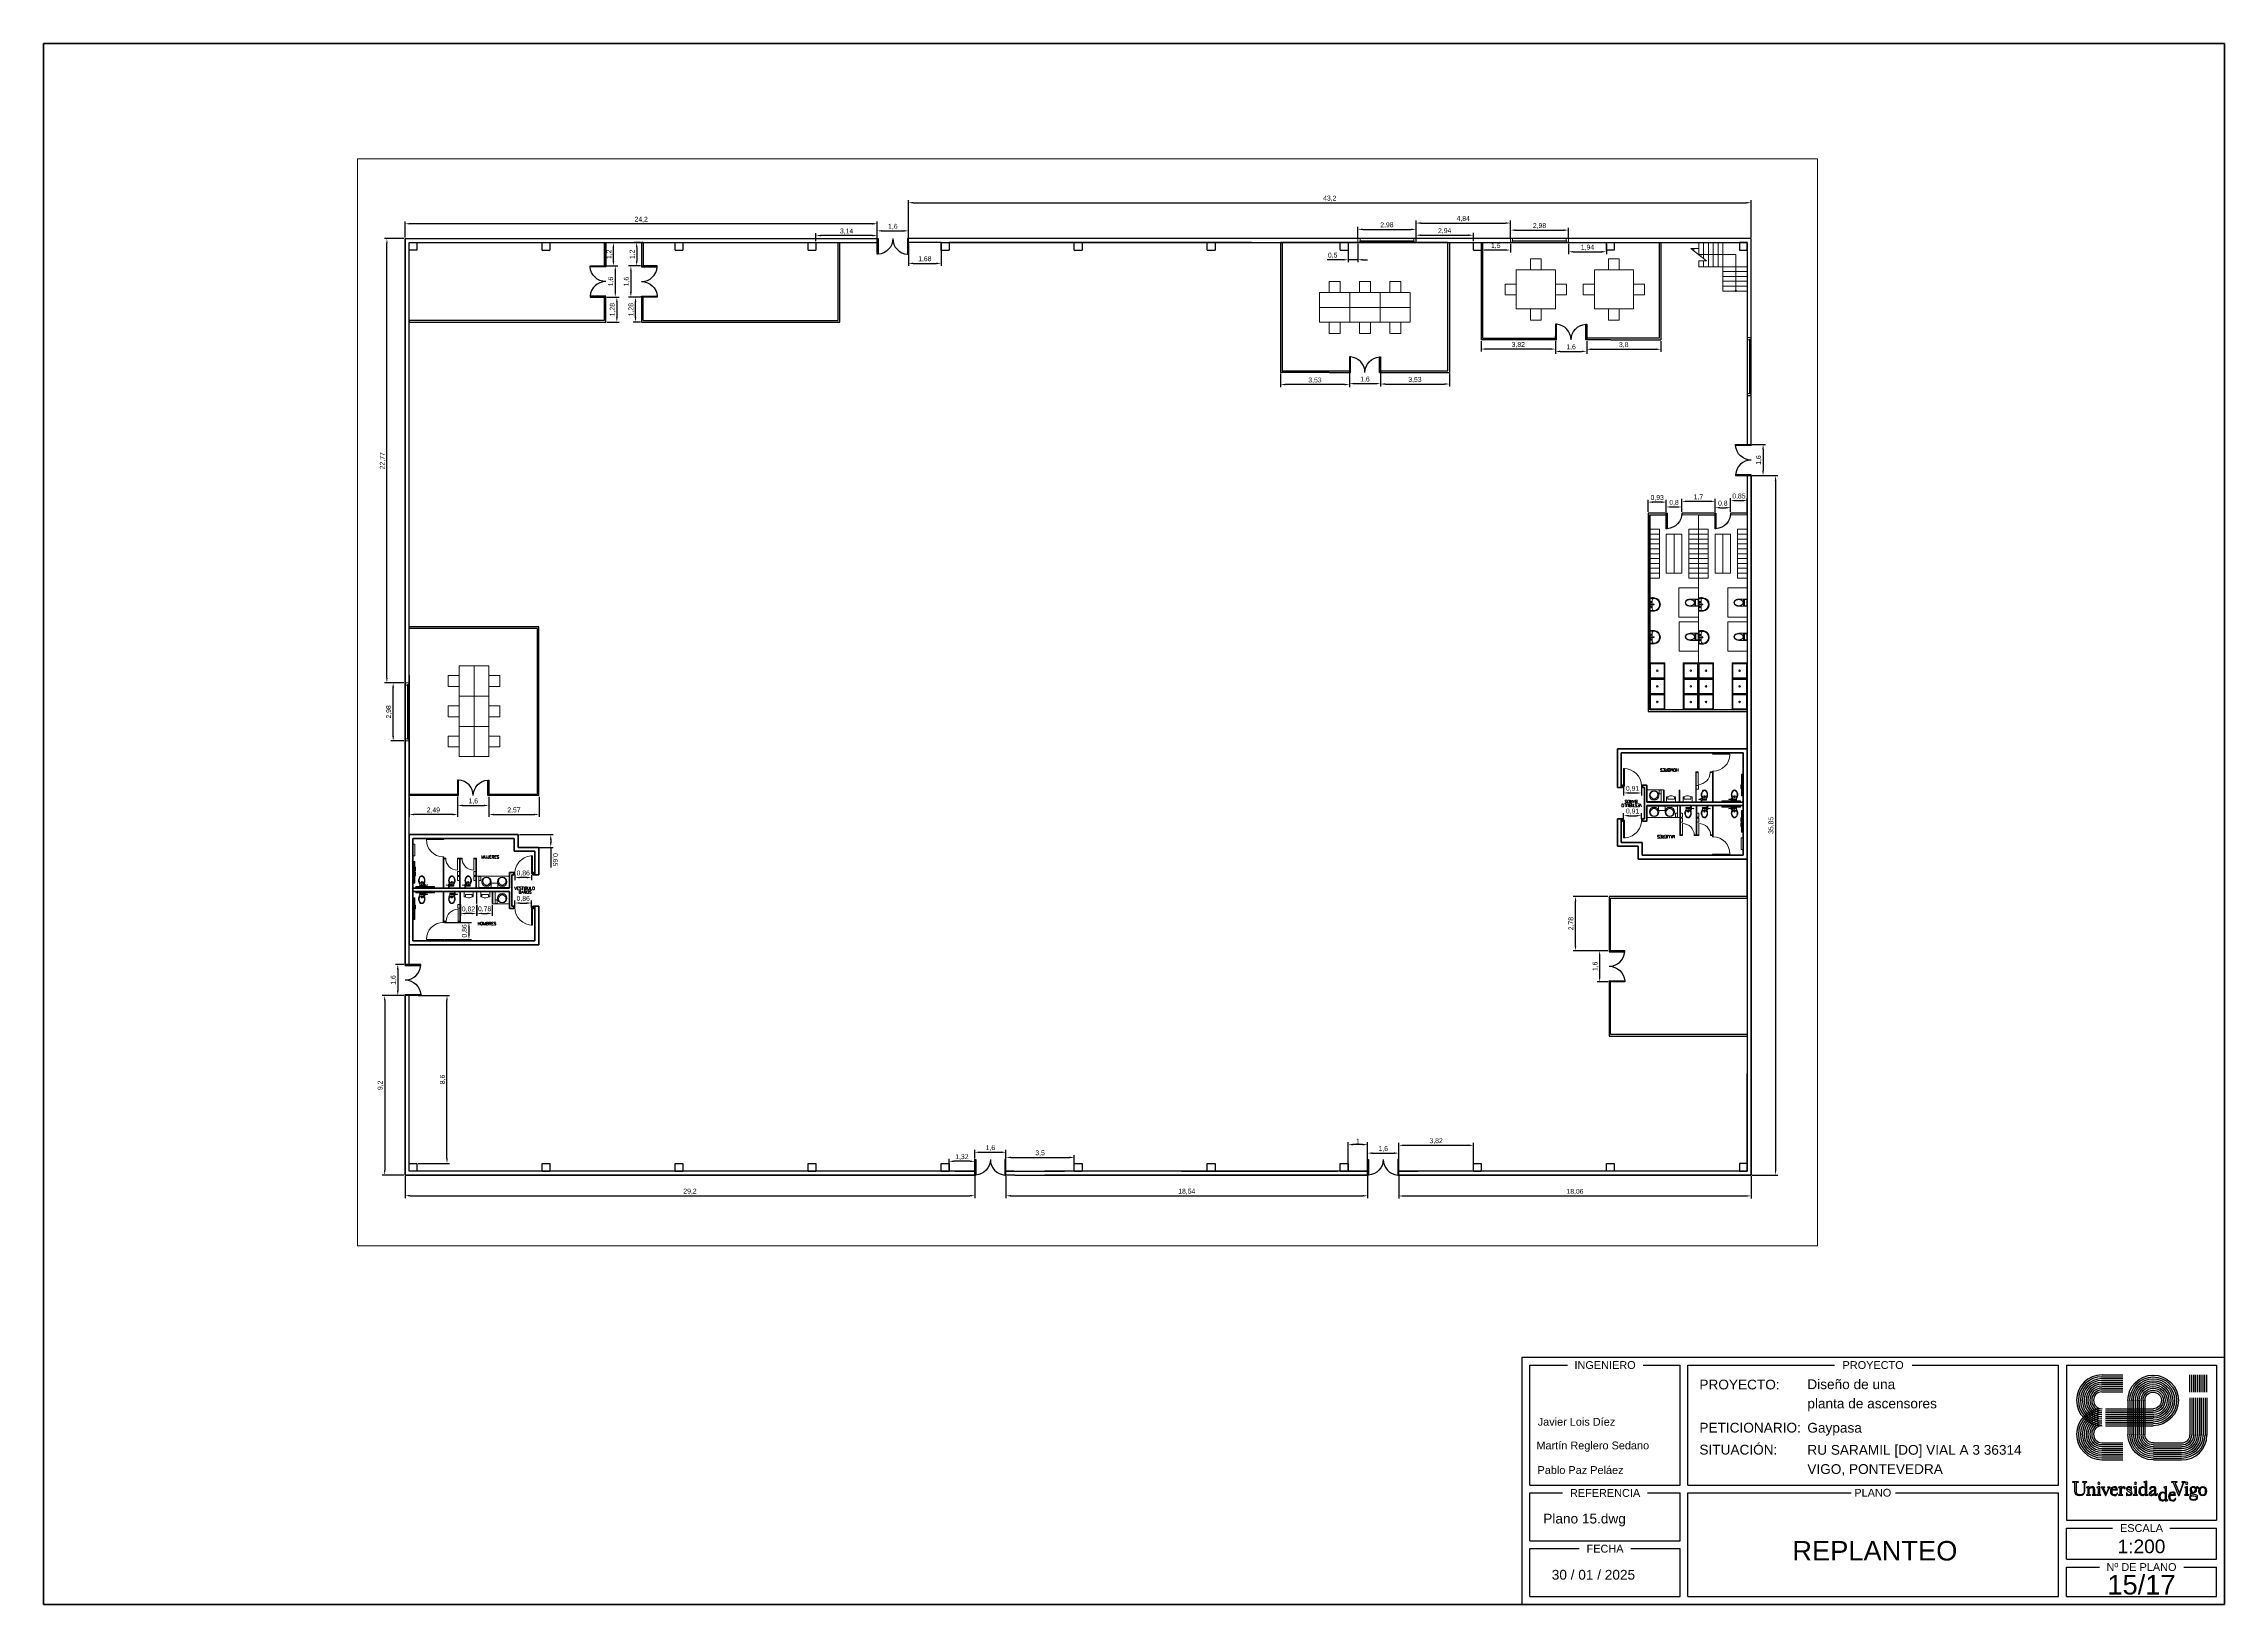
# Paper-space layout 'A2_PDF-Encuad' of a CAD drawing. Header units: millimetres. Extents: x 24 to 583, y 9 to 409.
# The model-space entities are those that its viewports show. They can reach past a viewport. Long polylines and large blocks are cut down to what shows.
import ezdxf
from ezdxf.enums import TextEntityAlignment as Align

# ---------------------------------------------------------------- set-up
doc = ezdxf.new("R2010")
doc.units = ezdxf.units.MM
doc.linetypes.add('CONTINUA', pattern=[0])
doc.linetypes.add('HIDDEN2', pattern=[0.1875, 0.125, -0.0625])
for name, color, linetype, lineweight in [('A-MOBILIARIO FIJO', 23, 'Continuous', 5), ('A-MUROS', 51, 'Continuous', 40), ('A-PUERTAS', 31, 'Continuous', 13), ('A-TEXTO AREAS', 253, 'Continuous', 15), ('Borde Formato', 7, 'Continuous', 50), ('Cajetin.Lineas', 7, 'CONTINUA', 25), ('Cajetin.Textos', 7, 'CONTINUA', 25), ('Cajetin.Titulos', 7, 'CONTINUA', 25), ('Puertas y mobiliario', 7, 'Continuous', 25), ('Ventana grafica 1', 7, 'Continuous', 25)]:
    doc.layers.add(name, color=color, linetype=linetype, lineweight=lineweight)
for name, color, linetype in [('Cajetin.Logos', 7, 'Continuous'), ('CARPINTERIA', 255, 'Continuous'), ('PUERTAS', 7, 'Continuous')]:
    doc.layers.add(name, color=color, linetype=linetype)
doc.styles.add('LETREOS', font='simplex8.shx', dxfattribs={"height": 0.15})
doc.styles.get("Standard").update_dxf_attribs({"font": 'arial.ttf'})
doc.dimstyles.new('ISO-25', dxfattribs={"dimtxt": 2.5, "dimasz": 2.5, "dimexe": 1.25, "dimexo": 0.625, "dimtad": 1, "dimtxsty": 'Standard', "dimcen": 2.5, "dimadec": 0, "dimazin": 0, "dimtfac": 1, "dimtmove": 0, "dimatfit": 3, "dimfxl": 1, "dimarcsym": 0})

# ---------------------------------------------------------------- blocks, each defined once
blk = doc.blocks.new('AG131')
for p, q in [((0.033, -0.5), (0.033, 0.5)), ((0.033, 0.5), (0.833, 0.5)), ((0.833, 0.375), (0.448, 0.375)), ((0.448, 0.375), (0.448, -0.375)), ((0.833, 0.5), (0.833, 0.375)), ((0.833, 0.437), (1.004, 0.118)), ((0.033, -0.5), (0.833, -0.5)), ((0.833, -0.375), (0.448, -0.375)), ((0.833, -0.437), (1.004, -0.118)), ((0.833, -0.5), (0.833, -0.375))]:
    blk.add_line(p, q)
blk.add_arc((0.784, 0), 0.25, 331.83304, 28.16696)
blk = doc.blocks.new('A1138DA', base_point=(8, 4.5))
for p, q in [((8.1, 4.6), (8.05, 4.6)), ((8.05, 4.6), (8.05, 4.4)), ((8.05, 4.4), (8.1, 4.4)), ((8.1, 4.4), (8.1, 4.6))]:
    blk.add_line(p, q)
for centre, radius in [((8.5, 4.5), 0.5), ((8.55, 4.5), 0.4)]:
    blk.add_circle(centre, radius)
blk = doc.blocks.new('37int 12')
at = {"layer": 'A-PUERTAS', "linetype": 'ByBlock'}
for points in [[(323.652, 21.756), (323.703, 21.756), (323.703, 21.873), (323.652, 21.873)], [(323.754, 21.815), (323.754, 20.9), (323.703, 20.9), (323.703, 21.815)], [(324.618, 21.756), (324.668, 21.756), (324.668, 21.873), (324.618, 21.873)]]:
    blk.add_lwpolyline(points, close=True, dxfattribs=at)
blk.add_arc((323.703, 21.815), 0.914, 270, 0, dxfattribs=at)
blk = doc.blocks.new('inodoro baño publico')
at = {"layer": 'A-MOBILIARIO FIJO', "ltscale": 0.001}
for p, q in [((-0.169, 0.066), (-0.169, -0.011)), ((-0.168, 0.066), (-0.168, -0.011)), ((-0.166, 0.079), (-0.166, 0.066)), ((-0.134, 0.079), (-0.134, 0.066)), ((-0.132, 0.066), (-0.132, -0.011)), ((-0.131, 0.066), (-0.131, -0.011)), ((-0.085, 0), (0.085, 0)), ((-0.294, -0.055), (-0.294, -0.055)), ((-0.189, -0.05), (-0.284, -0.045)), ((-0.189, -0.052), (-0.284, -0.047)), ((-0.189, -0.058), (-0.284, -0.063)), ((-0.189, -0.06), (-0.284, -0.065)), ((-0.122, -0.04), (-0.108, -0.04)), ((-0.122, -0.071), (-0.108, -0.071)), ((-0.044, -0.036), (-0.108, -0.036)), ((-0.044, -0.074), (-0.108, -0.074)), ((-0.093, -0.079), (-0.093, -0.074)), ((-0.092, -0.079), (-0.092, -0.074)), ((-0.085, -0.001), (0.085, -0.001)), ((-0.044, -0.04), (-0.03, -0.04)), ((-0.044, -0.071), (-0.03, -0.071)), ((0.001, -0.036), (-0.03, -0.036)), ((0.001, -0.074), (-0.03, -0.074)), ((0.092, -0.079), (0.092, -0.071)), ((0.093, -0.079), (0.093, -0.071))]:
    blk.add_line(p, q, dxfattribs=at)
for points in [[(-0.112, 0.094), (-0.188, 0.094), (-0.188, 0.081), (-0.112, 0.081), (-0.112, 0.094)], [(-0.122, 0.079), (-0.178, 0.079), (-0.178, 0.066), (-0.122, 0.066), (-0.122, 0.079)], [(-0.178, -0.036), (-0.189, -0.036), (-0.189, -0.074), (-0.178, -0.074), (-0.178, -0.036)], [(-0.122, -0.011), (-0.178, -0.011), (-0.178, -0.099), (-0.122, -0.099), (-0.122, -0.011)], [(-0.122, -0.027), (-0.122, -0.084), (-0.108, -0.084), (-0.108, -0.027), (-0.122, -0.027)], [(-0.044, -0.027), (-0.044, -0.084), (-0.03, -0.084), (-0.03, -0.027), (-0.044, -0.027)]]:
    blk.add_lwpolyline(points, dxfattribs=at)
for points in [[(-0.113, 0.093), (-0.187, 0.093), (-0.187, 0.082), (-0.113, 0.082)], [(-0.123, 0.078), (-0.177, 0.078), (-0.177, 0.067), (-0.123, 0.067)], [(-0.179, -0.037), (-0.188, -0.037), (-0.188, -0.073), (-0.179, -0.073)], [(-0.123, -0.012), (-0.177, -0.012), (-0.177, -0.098), (-0.123, -0.098)], [(-0.121, -0.028), (-0.121, -0.083), (-0.109, -0.083), (-0.109, -0.028)], [(-0.043, -0.028), (-0.043, -0.083), (-0.031, -0.083), (-0.031, -0.028)]]:
    blk.add_lwpolyline(points, close=True, dxfattribs=at)
for centre, radius in [((0.001, -0.206), 0.0298), ((0.001, -0.206), 0.0288), ((0.058, -0.052), 0.0096)]:
    blk.add_circle(centre, radius, dxfattribs=at)
for centre, radius, start, end in [((-0.085, -0.025), 0.025, 90, 184.6199), ((-0.284, -0.055), 0.01, 88.5679, 180), ((-0.284, -0.055), 0.01, 180, 271.4321), ((-0.284, -0.055), 0.008, 88.5679, 180), ((-0.284, -0.055), 0.008, 180, 271.4321), ((0.194, -0.291), 0.359, 164.4287, 180.0082), ((0.127, -0.291), 0.292, 180, 197.2579), ((0.194, -0.291), 0.358, 164.4287, 180.0082), ((0.127, -0.291), 0.291, 180, 197.2579), ((0.065, -0.262), 0.227, 138.7035, 162.7421), ((0.118, -0.304), 0.28, 195.3318, 212.9791), ((0.065, -0.262), 0.226, 138.7035, 162.7421), ((0.118, -0.304), 0.279, 195.3318, 212.9791), ((0.017, -0.291), 0.155, 157.3484, 179.9533), ((0.127, -0.291), 0.265, 180, 197.2579), ((0.017, -0.291), 0.154, 157.3484, 179.9533), ((0.127, -0.291), 0.264, 180, 197.2579), ((-0.011, -0.28), 0.124, 132.3178, 157.1642), ((0.119, -0.303), 0.253, 195.098, 212.5016), ((-0.011, -0.28), 0.123, 132.3178, 157.1642), ((0.119, -0.303), 0.252, 195.098, 212.5016), ((-0.085, -0.025), 0.024, 90, 184.6199), ((-0.085, -0.025), 0.025, 202.092, 206.9055), ((-0.143, -0.079), 0.05, 318.7035, 360), ((-0.143, -0.079), 0.051, 318.7035, 360), ((-0.004, -0.272), 0.124, 110.3998, 137.0732), ((0.06, -0.342), 0.183, 212.0544, 233.9659), ((-0.004, -0.272), 0.123, 110.3998, 137.0732), ((0.06, -0.342), 0.182, 212.0544, 233.9659), ((0, -0.242), 0.0977, 90, 118.9112), ((0, -0.242), 0.0967, 90, 118.9112), ((0.001, -0.055), 0.0288, 221.2951, 138.7049), ((0, -0.242), 0.0977, 61.0888, 90), ((0, -0.242), 0.0967, 61.0888, 90), ((0.001, -0.055), 0.019, 270, 90), ((0.004, -0.272), 0.124, 42.9268, 69.6002), ((0.004, -0.272), 0.123, 42.9268, 69.6002), ((-0.06, -0.342), 0.182, 306.0341, 327.9456), ((-0.06, -0.342), 0.183, 306.0341, 327.9456), ((0.085, -0.025), 0.025, 319.4189, 90), ((0.085, -0.025), 0.024, 319.4189, 90), ((0.139, -0.071), 0.0471, 139.4189, 179.0898), ((0.143, -0.079), 0.051, 180, 221.2965), ((0.139, -0.071), 0.0461, 139.4189, 179.0898), ((0.143, -0.079), 0.05, 180, 221.2965), ((0.011, -0.28), 0.123, 22.8358, 47.6822), ((-0.119, -0.303), 0.252, 327.4984, 344.902), ((0.011, -0.28), 0.124, 22.8358, 47.6822), ((-0.119, -0.303), 0.253, 327.4984, 344.902), ((-0.065, -0.262), 0.226, 17.2579, 41.2965), ((-0.065, -0.262), 0.227, 17.2579, 41.2965), ((-0.118, -0.304), 0.279, 327.0209, 344.6682), ((-0.118, -0.304), 0.28, 327.0209, 344.6682), ((-0.017, -0.291), 0.154, 0.0467, 22.6516), ((-0.127, -0.291), 0.264, 342.7421, 360), ((-0.017, -0.291), 0.155, 0.0467, 22.6516), ((-0.127, -0.291), 0.265, 342.7421, 360), ((-0.194, -0.291), 0.358, 359.9918, 15.5713), ((-0.127, -0.291), 0.291, 342.7421, 360), ((-0.194, -0.291), 0.359, 359.9918, 15.5713), ((-0.127, -0.291), 0.292, 342.7421, 360), ((0.06, -0.342), 0.21, 212.7314, 234.9862), ((0.06, -0.342), 0.209, 212.7314, 234.9862), ((0, -0.405), 0.125, 241.0888, 270), ((0, -0.405), 0.124, 241.0888, 270), ((0, -0.405), 0.0967, 241.0888, 270), ((0, -0.405), 0.0977, 241.0888, 270), ((0, -0.405), 0.0967, 270, 298.9112), ((0, -0.405), 0.0977, 270, 298.9112), ((0, -0.405), 0.124, 270, 298.9112), ((0, -0.405), 0.125, 270, 298.9112), ((-0.06, -0.342), 0.209, 305.0138, 327.2686), ((-0.06, -0.342), 0.21, 305.0138, 327.2686)]:
    blk.add_arc(centre, radius, start, end, dxfattribs=at)
blk = doc.blocks.new('bn07')
at = {"layer": 'A-MOBILIARIO FIJO'}
for p, q in [((2.407, 5.93), (1.543, 5.93)), ((2.407, 5.964), (2.407, 5.93)), ((2.432, 5.964), (2.407, 5.964)), ((2.432, 5.93), (2.407, 5.93)), ((2.432, 5.964), (2.432, 5.93)), ((2.407, 5.047), (2.407, 3.448)), ((2.432, 5.047), (2.407, 5.047)), ((2.432, 5.047), (2.432, 3.448)), ((2.432, 4.973), (2.534, 4.973)), ((2.432, 4.973), (2.432, 4.948)), ((2.432, 4.948), (2.534, 4.948)), ((2.534, 4.973), (2.534, 4.948)), ((3.143, 4.973), (3.143, 4.948)), ((3.143, 4.973), (3.372, 4.973)), ((3.143, 4.973), (3.143, 4.364)), ((3.143, 4.948), (3.372, 4.948)), ((3.245, 4.948), (3.245, 3.448)), ((3.245, 4.948), (3.27, 4.948)), ((3.27, 4.948), (3.27, 3.448)), ((3.372, 4.973), (3.372, 4.948)), ((3.982, 4.973), (3.982, 4.948)), ((3.982, 4.973), (4.109, 4.973)), ((3.982, 4.973), (3.982, 4.364)), ((3.982, 4.948), (4.109, 4.948)), ((4.109, 4.948), (4.109, 4.973)), ((4.226, 4.059), (5.807, 4.059)), ((4.34, 4.033), (4.34, 3.839)), ((2.407, 1.681), (2.407, 3.27)), ((2.432, 1.681), (2.432, 3.27)), ((3.267, 1.747), (3.267, 3.27)), ((3.293, 1.747), (3.293, 3.27)), ((4.113, 2.655), (4.113, 3.27)), ((4.138, 2.655), (4.138, 3.27)), ((4.922, 3.27), (4.922, 2.655)), ((5.179, 2.85), (5.179, 2.656)), ((3.166, 1.747), (3.166, 2.357)), ((4.138, 2.655), (4.113, 2.655)), ((4.922, 2.655), (4.947, 2.655)), ((5.065, 2.636), (5.807, 2.636)), ((2.432, 1.681), (2.407, 1.681)), ((2.432, 1.747), (2.556, 1.747)), ((2.432, 1.722), (2.432, 1.747)), ((2.432, 1.722), (2.556, 1.722)), ((2.556, 1.722), (2.556, 1.747)), ((3.166, 1.722), (3.166, 1.747)), ((3.166, 1.747), (3.293, 1.747)), ((3.166, 1.722), (3.293, 1.722)), ((3.267, 1.747), (3.293, 1.747)), ((3.293, 1.722), (3.293, 1.747)), ((2.407, 0.817), (1.543, 0.817)), ((2.432, 0.817), (2.407, 0.817)), ((2.432, 0.79), (2.407, 0.79)), ((2.407, 0.734), (2.407, 0.79)), ((2.407, 0.734), (2.432, 0.734)), ((2.432, 0.734), (2.432, 0.79))]:
    blk.add_line(p, q, dxfattribs=at)
at = {"layer": 'A-MOBILIARIO FIJO', "linetype": 'ByBlock'}
for p, q in [((0.959, 5.702), (0.858, 5.702)), ((0.959, 5.093), (0.959, 5.702)), ((0.959, 5.093), (0.858, 5.093))]:
    blk.add_line(p, q, dxfattribs=at)
at = {"layer": 'A-MOBILIARIO FIJO', "linetype": 'Continuous'}
for p, q in [((4.947, 2.636), (4.947, 3.269)), ((5.065, 3.269), (5.065, 2.636)), ((5.065, 2.636), (4.947, 2.636))]:
    blk.add_line(p, q, dxfattribs=at)
at = {"layer": 'A-MOBILIARIO FIJO'}
blk.add_lwpolyline([(4.109, 4.948), (4.083, 4.948), (4.083, 3.456), (4.109, 3.456)], close=True, dxfattribs=at)
for points in [[(0.87, 3.693), (0.921, 3.693, 0.414214), (0.946, 3.718), (0.946, 4.785, 0.414214), (0.921, 4.811), (0.87, 4.811)], [(0.997, 3.449), (0.997, 3.5, -0.414214), (1.023, 3.525), (1.937, 3.525, -0.414214), (1.962, 3.5), (1.962, 3.449)], [(0.997, 3.449), (0.997, 3.5, -0.414214), (1.023, 3.525), (1.937, 3.525, -0.414214), (1.962, 3.5), (1.962, 3.449)], [(0.997, 3.27), (0.997, 3.22, 0.414214), (1.023, 3.194), (1.937, 3.194, 0.414214), (1.962, 3.22), (1.962, 3.27)], [(0.87, 2.948), (0.921, 2.948, -0.414214), (0.946, 2.922), (0.946, 1.856, -0.414214), (0.921, 1.83), (0.87, 1.83)]]:
    blk.add_lwpolyline(points, format="xyb", dxfattribs=at)
for points in [[(0.87, 3.731), (0.908, 3.731), (0.908, 4.772), (0.87, 4.772)], [(0.908, 4.525), (0.871, 4.525)], [(0.946, 4.331), (0.985, 4.331), (0.985, 4.525), (0.946, 4.525)], [(0.871, 4.331), (0.908, 4.331)], [(0.908, 4.263), (0.871, 4.263)], [(0.871, 4.068), (0.908, 4.068)], [(0.946, 4.068), (0.985, 4.068), (0.985, 4.263), (0.946, 4.263)], [(3.245, 4.093), (3.131, 4.093), (3.131, 4.288), (3.245, 4.288)], [(3.245, 4.093), (3.131, 4.093), (3.131, 4.288), (3.245, 4.288)], [(3.245, 3.839), (3.131, 3.839), (3.131, 4.033), (3.245, 4.033)], [(3.245, 3.839), (3.131, 3.839), (3.131, 4.033), (3.245, 4.033)], [(4.083, 4.093), (3.969, 4.093), (3.969, 4.288), (4.083, 4.288)], [(4.083, 3.839), (3.969, 3.839), (3.969, 4.033), (4.083, 4.033)], [(4.34, 3.839), (4.226, 3.839), (4.226, 4.033), (4.34, 4.033)], [(4.34, 3.839), (4.226, 3.839), (4.226, 4.033), (4.34, 4.033)], [(1.035, 3.449), (1.035, 3.487), (1.924, 3.487), (1.924, 3.449)], [(1.035, 3.449), (1.035, 3.487), (1.924, 3.487), (1.924, 3.449)], [(1.035, 3.27), (1.035, 3.232), (1.924, 3.232), (1.924, 3.27)], [(0.87, 2.91), (0.908, 2.91), (0.908, 1.868), (0.87, 1.868)], [(5.179, 2.656), (5.065, 2.656), (5.065, 2.85), (5.179, 2.85)], [(5.179, 2.656), (5.065, 2.656), (5.065, 2.85), (5.179, 2.85)], [(0.871, 2.573), (0.908, 2.573)], [(0.908, 2.378), (0.871, 2.378)], [(0.946, 2.573), (0.985, 2.573), (0.985, 2.378), (0.946, 2.378)], [(3.267, 2.602), (3.153, 2.602), (3.153, 2.408), (3.267, 2.408)], [(3.267, 2.602), (3.153, 2.602), (3.153, 2.408), (3.267, 2.408)]]:
    blk.add_lwpolyline(points, dxfattribs=at)
at = {"layer": 'A-MOBILIARIO FIJO', "linetype": 'Continuous'}
blk.add_lwpolyline([(4.109, 4.059), (4.226, 4.059), (4.226, 3.449), (4.109, 3.449)], close=True, dxfattribs=at)
at = {"layer": 'A-MOBILIARIO FIJO', "linetype": 'HIDDEN2'}
blk.add_lwpolyline([(4.858, 3.449), (4.858, 3.703), (5.201, 3.703), (5.201, 3.449)], close=True, dxfattribs=at)
at = {"layer": 'A-MOBILIARIO FIJO', "linetype": 'ByBlock'}
for points in [[(5.807, 3.449), (5.807, 3.475), (4.226, 3.475), (4.226, 3.449)], [(5.807, 3.269), (5.807, 3.244), (5.065, 3.244), (5.065, 3.269)]]:
    blk.add_lwpolyline(points, dxfattribs=at)
at = {"layer": 'A-MOBILIARIO FIJO'}
for centre, radius, start, end in [((2.423, 5.927), 0.88, 179.8201, 268.9299), ((3.143, 4.973), 0.61, 180, 270), ((3.982, 4.973), 0.61, 180, 270), ((3.166, 1.747), 0.61, 90, 180), ((2.407, 0.817), 0.864, 90, 180)]:
    blk.add_arc(centre, radius, start, end, dxfattribs=at)
at = {"layer": 'A-MUROS', "linetype": 'Continuous'}
for p, q in [((6.249, 6.184), (0.658, 6.184)), ((0.658, 6.184), (0.658, 0.534)), ((0.858, 0.734), (0.858, 5.984)), ((0.858, 5.984), (6.049, 5.984)), ((6.049, 5.984), (6.049, 5.333)), ((6.249, 6.184), (6.249, 5.533)), ((7.312, 5.533), (6.249, 5.533)), ((7.312, 4.13), (7.312, 5.533)), ((6.049, 5.333), (7.112, 5.333)), ((7.112, 5.333), (7.112, 4.13)), ((5.807, 3.449), (5.807, 4.248)), ((6.026, 4.248), (5.807, 4.248)), ((5.925, 2.511), (5.925, 4.13)), ((6.026, 4.13), (5.925, 4.13)), ((6.026, 4.13), (6.026, 4.248)), ((7.042, 4.248), (7.042, 4.13)), ((7.112, 4.248), (7.042, 4.248)), ((7.112, 4.13), (7.312, 4.13)), ((5.807, 3.448), (0.858, 3.448)), ((5.807, 3.27), (0.858, 3.27)), ((5.807, 2.393), (5.807, 3.269)), ((5.807, 2.393), (6.026, 2.393)), ((5.925, 2.511), (6.026, 2.511)), ((6.026, 2.511), (6.026, 2.393)), ((7.112, 2.511), (7.042, 2.511)), ((7.042, 2.511), (7.042, 2.393)), ((7.112, 2.393), (7.042, 2.393)), ((7.312, 2.511), (7.112, 2.511)), ((7.112, 2.511), (7.112, 0.734)), ((0.658, 0.534), (7.312, 0.534)), ((7.112, 0.734), (0.858, 0.734))]:
    blk.add_line(p, q, dxfattribs=at)
at = {"layer": 'A-MUROS'}
blk.add_line((7.312, 2.511), (7.312, 0.534), dxfattribs=at)
at = {"layer": 'A-MUROS', "linetype": 'Continuous'}
blk.add_lwpolyline([(7.112, 4.13), (7.042, 4.13)], dxfattribs=at)
at = {"layer": 'A-MOBILIARIO FIJO', "rotation": 180}
blk.add_blockref('inodoro baño publico', (1.308, 3.542), dxfattribs=at)
at = {"layer": 'A-MOBILIARIO FIJO', "xscale": -1, "rotation": 180}
for p in [(2.85, 3.542), (3.688, 3.542)]:
    blk.add_blockref('inodoro baño publico', p, dxfattribs=at)
at = {"layer": 'A-MOBILIARIO FIJO', "extrusion": (0, 0, -1), "xscale": 0.4826000000014119, "yscale": 0.4826000000014119, "zscale": -0.4826}
for p, rotation in [((-4.628, 3.528), 90), ((-5.431, 3.167), 270)]:
    blk.add_blockref('A1138DA', p, dxfattribs=dict(at, rotation=rotation))
at = {"layer": 'A-MOBILIARIO FIJO'}
for name, p, xscale, yscale, zscale, rotation in [('A1138DA', (5.431, 3.528), 0.4826000000014119, 0.4826000000014119, 0.4826000000014119, 90), ('AG131', (3.715, 3.256), 0.3047999999969306, 0.4572000000030129, 0.6096, 270), ('AG131', (4.56, 3.256), 0.3047999999969306, 0.4572000000030129, 0.6096, 270)]:
    blk.add_blockref(name, p, dxfattribs=dict(at, xscale=xscale, yscale=yscale, zscale=zscale, rotation=rotation))
at = {"layer": 'A-MOBILIARIO FIJO', "xscale": -1}
for p in [(1.308, 3.176), (2.85, 3.176)]:
    blk.add_blockref('inodoro baño publico', p, dxfattribs=at)
at = {"layer": 'A-PUERTAS', "linetype": 'ByBlock', "rotation": 179.999999999987}
blk.add_blockref('37int 12', (330.695, 26.003), dxfattribs=at)
at = {"layer": 'A-PUERTAS', "linetype": 'ByBlock', "extrusion": (0, 0, -1), "zscale": -0.9999999999999998}
blk.add_blockref('37int 12', (-330.695, -19.363), dxfattribs=at)
at = {"layer": 'A-TEXTO AREAS', "linetype": 'ByBlock', "style": 'LETREOS'}
for s, p in [('MUJERES', (4.365, 4.966)), ('VESTIBULO', (6.062, 3.359)), ('BAÑOS', (6.275, 3.162)), ('HOMBRES', (4.165, 1.552))]:
    blk.add_text(s, height=0.15, dxfattribs=at).set_placement(p)
blk = doc.blocks.new('A$C35D072BF')
for p, q in [((0.8, 0.778), (0, 0.778)), ((0, 0), (0, 0.778)), ((0.76, 0.738), (0.04, 0.738)), ((0.04, 0.738), (0.04, 0.04)), ((0.76, 0.04), (0.76, 0.738)), ((0.8, 0), (0.8, 0.778)), ((0.04, 0.04), (0.76, 0.04)), ((0.8, 0), (0, 0))]:
    blk.add_line(p, q)
blk.add_circle((0.4, 0.389), 0.04)
blk = doc.blocks.new('A$C238C3AFD')
at = {"lineweight": 5}
for p, q in [((0, 0.246), (0, 0.68)), ((0.024, 0.666), (0, 0.68)), ((0, 0.68), (0.361, 0.68)), ((0.024, 0.535), (0, 0.492)), ((0.361, 0.492), (0, 0.492)), ((0.024, 0.68), (0.337, 0.68)), ((0.024, 0.535), (0.024, 0.666)), ((0.024, 0.666), (0.337, 0.666)), ((0.337, 0.535), (0.024, 0.535)), ((0.337, 0.666), (0.361, 0.68)), ((0.337, 0.666), (0.337, 0.535)), ((0.337, 0.535), (0.361, 0.492)), ((0.361, 0.246), (0.361, 0.68))]:
    blk.add_line(p, q, dxfattribs=at)
blk.add_ellipse((0.18, 0.246), major_axis=(0, 0.246), ratio=0.7331, start_param=1.570796, end_param=4.712389, dxfattribs=at)
blk.add_open_spline([(0.18, 0.472), (0.174, 0.472), (0.167, 0.472), (0.152, 0.469), (0.144, 0.467), (0.128, 0.46), (0.12, 0.456), (0.104, 0.445), (0.097, 0.439), (0.082, 0.425), (0.075, 0.417), (0.063, 0.4), (0.057, 0.391), (0.046, 0.37), (0.042, 0.36), (0.033, 0.337), (0.03, 0.326), (0.025, 0.301), (0.023, 0.289), (0.02, 0.264), (0.02, 0.251), (0.02, 0.226), (0.021, 0.213), (0.025, 0.189), (0.028, 0.177), (0.034, 0.153), (0.038, 0.142), (0.047, 0.12), (0.052, 0.11), (0.064, 0.091), (0.07, 0.082), (0.084, 0.066), (0.091, 0.059), (0.106, 0.046), (0.113, 0.041), (0.129, 0.032), (0.138, 0.028), (0.154, 0.023), (0.162, 0.021), (0.179, 0.02), (0.187, 0.02), (0.204, 0.022), (0.213, 0.024), (0.229, 0.03), (0.237, 0.034), (0.253, 0.044), (0.261, 0.05), (0.276, 0.064), (0.283, 0.072), (0.296, 0.089), (0.302, 0.098), (0.313, 0.118), (0.318, 0.129), (0.326, 0.151), (0.33, 0.163), (0.336, 0.187), (0.338, 0.2), (0.341, 0.225), (0.341, 0.238), (0.341, 0.264), (0.34, 0.276), (0.336, 0.301), (0.334, 0.314), (0.327, 0.338), (0.324, 0.349), (0.314, 0.371), (0.309, 0.382), (0.298, 0.401), (0.291, 0.41), (0.278, 0.426), (0.27, 0.434), (0.255, 0.446), (0.248, 0.452), (0.231, 0.461), (0.223, 0.464), (0.207, 0.47), (0.198, 0.471), (0.187, 0.472), (0.184, 0.472), (0.18, 0.472)], degree=3, knots=[0, 0, 0, 0, 0.129187, 0.129187, 0.292984, 0.292984, 0.456781, 0.456781, 0.620578, 0.620578, 0.784375, 0.784375, 0.948173, 0.948173, 1.11197, 1.11197, 1.275767, 1.275767, 1.439564, 1.439564, 1.603361, 1.603361, 1.767159, 1.767159, 1.930956, 1.930956, 2.094753, 2.094753, 2.25855, 2.25855, 2.422347, 2.422347, 2.586144, 2.586144, 2.749942, 2.749942, 2.913739, 2.913739, 3.077536, 3.077536, 3.241333, 3.241333, 3.406995, 3.406995, 3.572656, 3.572656, 3.738317, 3.738317, 3.903979, 3.903979, 4.06964, 4.06964, 4.235301, 4.235301, 4.400963, 4.400963, 4.566624, 4.566624, 4.732286, 4.732286, 4.897947, 4.897947, 5.063608, 5.063608, 5.22927, 5.22927, 5.394931, 5.394931, 5.560592, 5.560592, 5.726254, 5.726254, 5.891915, 5.891915, 6.057576, 6.057576, 6.223238, 6.223238, 6.283185, 6.283185, 6.283185, 6.283185], dxfattribs=at)
blk = doc.blocks.new('bn-14')
for p, q in [((-0.329, 0), (0.328, 0)), ((-0.291, -0.028), (-0.152, -0.028)), ((-0.232, -0.135), (0.232, -0.135)), ((-0.154, -0.039), (-0.154, -0.124)), ((-0.15, -0.039), (-0.15, -0.124)), ((-0.148, -0.025), (0.148, -0.025)), ((0.15, -0.039), (0.15, -0.124)), ((0.291, -0.028), (0.152, -0.028)), ((0.154, -0.039), (0.154, -0.124))]:
    blk.add_line(p, q)
for centre in [(-0.1, -0.07), (0.1, -0.07)]:
    blk.add_circle(centre, 0.015)
for centre, radius, start, end in [((-0.329, -0.01), 0.01, 90, 170.4361), ((0.328, -0.01), 0.01, 8.4763, 90), ((0.5, -0.15), 0.85, 170.4361, 186.4738), ((0.502, -0.134), 0.85, 171.5237, 185.8861), ((0, -0.202), 0.347, 187.0913, 352.9087), ((0, -0.185), 0.345, 185.9873, 354.0127), ((0.5, -0.15), 0.809, 171.9736, 186.4738), ((-0.232, -0.21), 0.075, 90, 184.723), ((0, -0.202), 0.306, 187.0913, 352.8682), ((-0.291, -0.038), 0.01, 90, 171.9736), ((-0.152, -0.026), 0.002, 270, 345.5225), ((-0.148, -0.027), 0.002, 90, 165.5225), ((0, -0.2), 0.023, 90, 270), ((0, -0.07), 0.0175, 90, 270), ((0, -0.07), 0.0175, 270, 90), ((0, -0.2), 0.023, 270, 90), ((0.148, -0.027), 0.002, 14.4775, 90), ((0.152, -0.026), 0.002, 194.4775, 270), ((0.232, -0.21), 0.075, 355.277, 90), ((0.291, -0.038), 0.01, 8.0264, 90), ((-0.5, -0.15), 0.809, 353.5262, 8.0264), ((-0.5, -0.15), 0.85, 353.5262, 9.5639), ((-0.502, -0.134), 0.85, 354.1139, 8.4763)]:
    blk.add_arc(centre, radius, start, end)
blk = doc.blocks.new('puerta corredor')
at = {"layer": 'PUERTAS', "color": 7, "lineweight": 5}
for p, q in [((1081.33, 1709.67, 4.66), (1081.9, 1709.67, 4.66)), ((1081.33, 1709.34, 4.66), (1081.65, 1709.34, 4.66)), ((1081.33, 1701.38, 4.66), (1081.33, 1709.34, 4.66)), ((1081.65, 1709.34, 4.66), (1081.65, 1701.38, 4.66)), ((1081.72, 1701.32, 4.66), (1081.72, 1709.41, 4.66)), ((1081.9, 1709.41, 4.66), (1081.9, 1701.32, 4.66)), ((1081.65, 1701.38, 4.66), (1081.33, 1701.38, 4.66)), ((1081.33, 1701.38, 4.66), (1081.33, 1701.05, 4.66)), ((1081.33, 1701.05, 4.66), (1081.9, 1701.05, 4.66)), ((1081.65, 1701.32, 4.66), (1081.65, 1701.38, 4.66)), ((1081.9, 1701.32, 4.66), (1081.65, 1701.32, 4.66)), ((1081.9, 1701.05, 4.66), (1081.9, 1701.32, 4.66))]:
    blk.add_line(p, q, dxfattribs=at)
blk = doc.blocks.new('Puerta garaje')
at = {"layer": 'PUERTAS', "color": 7, "lineweight": 5}
for p, q in [((1081.33, 1709.67, 4.66), (1081.33, 1709.34, 4.66)), ((1081.9, 1709.67, 4.66), (1081.9, 1709.41, 4.66)), ((1081.65, 1709.34, 4.66), (1081.65, 1709.41, 4.66)), ((1081.9, 1709.41, 4.66), (1081.65, 1709.41, 4.66))]:
    blk.add_line(p, q, dxfattribs=at)
at = {"layer": 'PUERTAS', "color": 250, "lineweight": 5}
blk.add_blockref('puerta corredor', (0, 0), dxfattribs=at)
blk = doc.blocks.new('*D11')
at = {"color": 0, "lineweight": -2, "transparency": 16777216}
for p, q in [((2949.13, 2152.3), (2954.66, 2152.3)), ((2953.41, 2149.8), (2953.41, 2138.8)), ((2949.13, 2136.3), (2954.66, 2136.3))]:
    blk.add_line(p, q, dxfattribs=at)
at = {"color": 0, "transparency": 16777216}
for points in [[(2953, 2149.8), (2953.83, 2149.8), (2953.41, 2152.3)], [(2953, 2138.8), (2953.83, 2138.8), (2953.41, 2136.3)]]:
    blk.add_solid(points, dxfattribs=at)
at = {"layer": 'Defpoints', "color": 0, "transparency": 16777216}
for p in [(2948.51, 2152.3), (2948.51, 2136.3), (2953.41, 2136.3)]:
    blk.add_point(p, dxfattribs=at)
at = {"color": 0, "transparency": 16777216, "insert": (2951.28, 2144.3), "char_height": 2.5, "attachment_point": 5, "rotation": 90}
blk.add_mtext('1,6', dxfattribs=at)
blk = doc.blocks.new('*D12')
at = {"color": 0, "lineweight": -2, "transparency": 16777216}
for p, q in [((2966.28, 2152.3), (2960.16, 2152.3)), ((2961.41, 2149.8), (2961.41, 2138.8)), ((2966.28, 2136.3), (2960.16, 2136.3))]:
    blk.add_line(p, q, dxfattribs=at)
at = {"color": 0, "transparency": 16777216}
for points in [[(2960.99, 2149.8), (2961.83, 2149.8), (2961.41, 2152.3)], [(2960.99, 2138.8), (2961.83, 2138.8), (2961.41, 2136.3)]]:
    blk.add_solid(points, dxfattribs=at)
at = {"layer": 'Defpoints', "color": 0, "transparency": 16777216}
for p in [(2966.91, 2152.3), (2961.41, 2136.3), (2966.91, 2136.3)]:
    blk.add_point(p, dxfattribs=at)
at = {"color": 0, "transparency": 16777216, "insert": (2959.28, 2144.3), "char_height": 2.5, "attachment_point": 5, "rotation": 90}
blk.add_mtext('1,6', dxfattribs=at)
blk = doc.blocks.new('*D13')
at = {"color": 0, "lineweight": -2, "transparency": 16777216}
for p, q in [((3087.71, 2166.93), (3087.71, 2171.52)), ((3090.21, 2170.27), (3101.21, 2170.27)), ((3103.71, 2166.93), (3103.71, 2171.52))]:
    blk.add_line(p, q, dxfattribs=at)
at = {"color": 0, "transparency": 16777216}
for points in [[(3090.21, 2170.69), (3090.21, 2169.86), (3087.71, 2170.27)], [(3101.21, 2170.69), (3101.21, 2169.86), (3103.71, 2170.27)]]:
    blk.add_solid(points, dxfattribs=at)
at = {"layer": 'Defpoints', "color": 0, "transparency": 16777216}
for p in [(3103.71, 2170.27), (3087.71, 2166.3), (3103.71, 2166.3)]:
    blk.add_point(p, dxfattribs=at)
at = {"color": 0, "transparency": 16777216, "insert": (3095.71, 2172.4), "char_height": 2.5, "attachment_point": 5, "rotation": 359.9999}
blk.add_mtext('1,6', dxfattribs=at)
blk = doc.blocks.new('*D14')
at = {"color": 0, "lineweight": -2, "transparency": 16777216}
for p, q in [((3334.11, 2166.91), (3334.11, 2172.29)), ((3336.61, 2171.04), (3361.43, 2171.04)), ((3363.93, 2166.91), (3363.93, 2172.29))]:
    blk.add_line(p, q, dxfattribs=at)
at = {"color": 0, "transparency": 16777216}
for points in [[(3336.61, 2171.46), (3336.61, 2170.62), (3334.11, 2171.04)], [(3361.43, 2171.46), (3361.43, 2170.62), (3363.93, 2171.04)]]:
    blk.add_solid(points, dxfattribs=at)
at = {"layer": 'Defpoints', "color": 0, "transparency": 16777216}
for p in [(3363.93, 2171.04), (3334.11, 2166.29, 16.11), (3363.93, 2166.29, 16.11)]:
    blk.add_point(p, dxfattribs=at)
at = {"color": 0, "transparency": 16777216, "insert": (3349.02, 2173.17), "char_height": 2.5, "attachment_point": 5}
blk.add_mtext('2,98', dxfattribs=at)
blk = doc.blocks.new('*D15')
at = {"color": 0, "lineweight": -2, "transparency": 16777216}
for p, q in [((3412.31, 2166.91), (3412.31, 2171.9)), ((3414.81, 2170.65), (3439.63, 2170.65)), ((3442.13, 2166.91), (3442.13, 2171.9))]:
    blk.add_line(p, q, dxfattribs=at)
at = {"color": 0, "transparency": 16777216}
for points in [[(3414.81, 2171.06), (3414.81, 2170.23), (3412.31, 2170.65)], [(3439.63, 2171.06), (3439.63, 2170.23), (3442.13, 2170.65)]]:
    blk.add_solid(points, dxfattribs=at)
at = {"layer": 'Defpoints', "color": 0, "transparency": 16777216}
for p in [(3442.13, 2170.65), (3412.31, 2166.29, 16.11), (3442.13, 2166.29, 16.11)]:
    blk.add_point(p, dxfattribs=at)
at = {"color": 0, "transparency": 16777216, "insert": (3427.22, 2172.77), "char_height": 2.5, "attachment_point": 5}
blk.add_mtext('2,98', dxfattribs=at)
blk = doc.blocks.new('*D17')
at = {"color": 0, "lineweight": -2, "transparency": 16777216}
for p, q in [((3536.33, 2060.8), (3543.09, 2060.8)), ((3541.84, 2058.3), (3541.84, 2047.3)), ((3536.33, 2044.8), (3543.09, 2044.8))]:
    blk.add_line(p, q, dxfattribs=at)
at = {"color": 0, "transparency": 16777216}
for points in [[(3541.43, 2058.3), (3542.26, 2058.3), (3541.84, 2060.8)], [(3541.43, 2047.3), (3542.26, 2047.3), (3541.84, 2044.8)]]:
    blk.add_solid(points, dxfattribs=at)
at = {"layer": 'Defpoints', "color": 0, "transparency": 16777216}
for p in [(3535.71, 2060.8), (3535.71, 2044.8), (3541.84, 2044.8)]:
    blk.add_point(p, dxfattribs=at)
at = {"color": 0, "transparency": 16777216, "insert": (3539.72, 2052.8), "char_height": 2.5, "attachment_point": 5, "rotation": 90}
blk.add_mtext('1,6', dxfattribs=at)
blk = doc.blocks.new('*D18')
at = {"color": 0, "lineweight": -2, "transparency": 16777216}
for p, q in [((3517.21, 2026.22), (3517.21, 2029.61)), ((3525.21, 2026.22), (3525.21, 2029.61)), ((3519.71, 2028.36), (3522.71, 2028.36))]:
    blk.add_line(p, q, dxfattribs=at)
at = {"color": 0, "transparency": 16777216}
for points in [[(3519.71, 2028.78), (3519.71, 2027.94), (3517.21, 2028.36)], [(3522.71, 2028.78), (3522.71, 2027.94), (3525.21, 2028.36)]]:
    blk.add_solid(points, dxfattribs=at)
at = {"layer": 'Defpoints', "color": 0, "transparency": 16777216}
for p in [(3517.21, 2025.6), (3525.21, 2028.36), (3525.21, 2025.6)]:
    blk.add_point(p, dxfattribs=at)
at = {"color": 0, "transparency": 16777216, "insert": (3521.21, 2030.49), "char_height": 2.5, "attachment_point": 5}
blk.add_mtext('0,8', dxfattribs=at)
blk = doc.blocks.new('*D19')
at = {"color": 0, "lineweight": -2, "transparency": 16777216}
for p, q in [((3492.21, 2026.22), (3492.21, 2030)), ((3500.21, 2026.22), (3500.21, 2030)), ((3494.71, 2028.75), (3497.71, 2028.75))]:
    blk.add_line(p, q, dxfattribs=at)
at = {"color": 0, "transparency": 16777216}
for points in [[(3494.71, 2029.17), (3494.71, 2028.33), (3492.21, 2028.75)], [(3497.71, 2029.17), (3497.71, 2028.33), (3500.21, 2028.75)]]:
    blk.add_solid(points, dxfattribs=at)
at = {"layer": 'Defpoints', "color": 0, "transparency": 16777216}
for p in [(3492.21, 2025.6), (3500.21, 2028.75), (3500.21, 2025.6)]:
    blk.add_point(p, dxfattribs=at)
at = {"color": 0, "transparency": 16777216, "insert": (3496.21, 2030.88), "char_height": 2.5, "attachment_point": 5}
blk.add_mtext('0,8', dxfattribs=at)
blk = doc.blocks.new('*D20')
at = {"color": 0, "lineweight": -2, "transparency": 16777216}
for p, q in [((3470.37, 1885.58), (3470.37, 1880.91)), ((3472.87, 1882.16), (3477.01, 1882.16)), ((3479.51, 1885.58), (3479.51, 1880.91))]:
    blk.add_line(p, q, dxfattribs=at)
at = {"color": 0, "transparency": 16777216}
for points in [[(3472.87, 1882.58), (3472.87, 1881.74), (3470.37, 1882.16)], [(3477.01, 1882.58), (3477.01, 1881.74), (3479.51, 1882.16)]]:
    blk.add_solid(points, dxfattribs=at)
at = {"layer": 'Defpoints', "color": 0, "transparency": 16777216}
for p in [(3470.37, 1886.21), (3479.51, 1886.21), (3479.51, 1882.16)]:
    blk.add_point(p, dxfattribs=at)
at = {"color": 0, "transparency": 16777216, "insert": (3474.94, 1884.29), "char_height": 2.5, "attachment_point": 5}
blk.add_mtext('0,91', dxfattribs=at)
blk = doc.blocks.new('*D21')
at = {"color": 0, "lineweight": -2, "transparency": 16777216}
for p, q in [((3470.37, 1868.88), (3470.37, 1871.77)), ((3472.87, 1870.52), (3477.01, 1870.52)), ((3479.51, 1868.88), (3479.51, 1871.77))]:
    blk.add_line(p, q, dxfattribs=at)
at = {"color": 0, "transparency": 16777216}
for points in [[(3472.87, 1870.94), (3472.87, 1870.11), (3470.37, 1870.52)], [(3477.01, 1870.94), (3477.01, 1870.11), (3479.51, 1870.52)]]:
    blk.add_solid(points, dxfattribs=at)
at = {"layer": 'Defpoints', "color": 0, "transparency": 16777216}
for p in [(3470.37, 1868.25), (3479.51, 1870.52), (3479.51, 1868.25)]:
    blk.add_point(p, dxfattribs=at)
at = {"color": 0, "transparency": 16777216, "insert": (3474.94, 1872.65), "char_height": 2.5, "attachment_point": 5}
blk.add_mtext('0,91', dxfattribs=at)
blk = doc.blocks.new('*D22')
at = {"color": 0, "lineweight": -2, "transparency": 16777216}
for p, q in [((3462.28, 1801.3), (3456.8, 1801.3)), ((3458.05, 1798.8), (3458.05, 1787.8)), ((3462.28, 1785.3), (3456.8, 1785.3))]:
    blk.add_line(p, q, dxfattribs=at)
at = {"color": 0, "transparency": 16777216}
for points in [[(3457.64, 1798.8), (3458.47, 1798.8), (3458.05, 1801.3)], [(3457.64, 1787.8), (3458.47, 1787.8), (3458.05, 1785.3)]]:
    blk.add_solid(points, dxfattribs=at)
at = {"layer": 'Defpoints', "color": 0, "transparency": 16777216}
for p in [(3462.91, 1801.3), (3458.05, 1785.3), (3462.91, 1785.3)]:
    blk.add_point(p, dxfattribs=at)
at = {"color": 0, "transparency": 16777216, "insert": (3455.93, 1793.3), "char_height": 2.5, "attachment_point": 5, "rotation": 90}
blk.add_mtext('1,6', dxfattribs=at)
blk = doc.blocks.new('*D23')
at = {"color": 0, "lineweight": -2, "transparency": 16777216}
for p, q in [((2845.08, 1794.3), (2840.66, 1794.3)), ((2841.91, 1791.8), (2841.91, 1780.8)), ((2845.08, 1778.3), (2840.66, 1778.3))]:
    blk.add_line(p, q, dxfattribs=at)
at = {"color": 0, "transparency": 16777216}
for points in [[(2841.49, 1791.8), (2842.32, 1791.8), (2841.91, 1794.3)], [(2841.49, 1780.8), (2842.32, 1780.8), (2841.91, 1778.3)]]:
    blk.add_solid(points, dxfattribs=at)
at = {"layer": 'Defpoints', "color": 0, "transparency": 16777216}
for p in [(2845.71, 1794.3), (2841.91, 1778.3), (2845.71, 1778.3)]:
    blk.add_point(p, dxfattribs=at)
at = {"color": 0, "transparency": 16777216, "insert": (2839.78, 1786.3), "char_height": 2.5, "attachment_point": 5, "rotation": 90}
blk.add_mtext('1,6', dxfattribs=at)
blk = doc.blocks.new('*D24')
at = {"color": 0, "lineweight": -2, "transparency": 16777216}
for p, q in [((2901.9, 1840.22), (2901.9, 1837.54)), ((2908.04, 1838.79), (2904.4, 1838.79)), ((2910.54, 1840.22), (2910.54, 1837.54))]:
    blk.add_line(p, q, dxfattribs=at)
at = {"color": 0, "transparency": 16777216}
for points in [[(2904.4, 1839.21), (2904.4, 1838.38), (2901.9, 1838.79)], [(2908.04, 1839.21), (2908.04, 1838.38), (2910.54, 1838.79)]]:
    blk.add_solid(points, dxfattribs=at)
at = {"layer": 'Defpoints', "color": 0, "transparency": 16777216}
for p in [(2901.9, 1840.85), (2901.9, 1838.79), (2910.54, 1840.85)]:
    blk.add_point(p, dxfattribs=at)
at = {"color": 0, "transparency": 16777216, "insert": (2906.22, 1840.92), "char_height": 2.5, "attachment_point": 5}
blk.add_mtext('0,86', dxfattribs=at)
blk = doc.blocks.new('*D25')
at = {"color": 0, "lineweight": -2, "transparency": 16777216}
for p, q in [((2901.9, 1823.52), (2901.9, 1826.99)), ((2904.4, 1825.74), (2908.04, 1825.74)), ((2910.54, 1823.52), (2910.54, 1826.99))]:
    blk.add_line(p, q, dxfattribs=at)
at = {"color": 0, "transparency": 16777216}
for points in [[(2904.4, 1826.16), (2904.4, 1825.33), (2901.9, 1825.74)], [(2908.04, 1826.16), (2908.04, 1825.33), (2910.54, 1825.74)]]:
    blk.add_solid(points, dxfattribs=at)
at = {"layer": 'Defpoints', "color": 0, "transparency": 16777216}
for p in [(2910.54, 1825.74), (2901.9, 1822.89), (2910.54, 1822.89)]:
    blk.add_point(p, dxfattribs=at)
at = {"color": 0, "transparency": 16777216, "insert": (2906.22, 1827.87), "char_height": 2.5, "attachment_point": 5}
blk.add_mtext('0,86', dxfattribs=at)
blk = doc.blocks.new('*D26')
at = {"color": 0, "lineweight": -2, "transparency": 16777216}
for p, q in [((2872.61, 1880.17), (2872.61, 1874.5)), ((2888.61, 1880.17), (2888.61, 1874.5)), ((2875.11, 1875.75), (2886.11, 1875.75))]:
    blk.add_line(p, q, dxfattribs=at)
at = {"color": 0, "transparency": 16777216}
for points in [[(2875.11, 1876.16), (2875.11, 1875.33), (2872.61, 1875.75)], [(2886.11, 1876.16), (2886.11, 1875.33), (2888.61, 1875.75)]]:
    blk.add_solid(points, dxfattribs=at)
at = {"layer": 'Defpoints', "color": 0, "transparency": 16777216}
for p in [(2872.61, 1880.8), (2888.61, 1880.8), (2888.61, 1875.75)]:
    blk.add_point(p, dxfattribs=at)
at = {"color": 0, "transparency": 16777216, "insert": (2880.61, 1877.87), "char_height": 2.5, "attachment_point": 5}
blk.add_mtext('1,6', dxfattribs=at)
blk = doc.blocks.new('*D27')
at = {"color": 0, "lineweight": -2, "transparency": 16777216}
for p, q in [((2845.08, 1938.62), (2838.29, 1938.62)), ((2839.54, 1911.3), (2839.54, 1936.12)), ((2845.08, 1908.8), (2838.29, 1908.8))]:
    blk.add_line(p, q, dxfattribs=at)
at = {"color": 0, "transparency": 16777216}
for points in [[(2839.12, 1936.12), (2839.96, 1936.12), (2839.54, 1938.62)], [(2839.12, 1911.3), (2839.96, 1911.3), (2839.54, 1908.8)]]:
    blk.add_solid(points, dxfattribs=at)
at = {"layer": 'Defpoints', "color": 0, "transparency": 16777216}
for p in [(2839.54, 1938.62), (2845.71, 1938.62, 16.11), (2845.71, 1908.8, 16.11)]:
    blk.add_point(p, dxfattribs=at)
at = {"color": 0, "transparency": 16777216, "insert": (2837.41, 1923.71), "char_height": 2.5, "attachment_point": 5, "rotation": 90}
blk.add_mtext('2,98', dxfattribs=at)
blk = doc.blocks.new('*D28')
at = {"color": 0, "lineweight": -2, "transparency": 16777216}
for p, q in [((3329.76, 2097.08), (3329.76, 2090.72)), ((3345.76, 2097.08), (3345.76, 2090.72)), ((3332.26, 2091.97), (3343.26, 2091.97))]:
    blk.add_line(p, q, dxfattribs=at)
at = {"color": 0, "transparency": 16777216}
for points in [[(3332.26, 2092.39), (3332.26, 2091.55), (3329.76, 2091.97)], [(3343.26, 2092.39), (3343.26, 2091.55), (3345.76, 2091.97)]]:
    blk.add_solid(points, dxfattribs=at)
at = {"layer": 'Defpoints', "color": 0, "transparency": 16777216}
for p in [(3329.76, 2097.7), (3345.76, 2097.7), (3345.76, 2091.97)]:
    blk.add_point(p, dxfattribs=at)
at = {"color": 0, "transparency": 16777216, "insert": (3337.76, 2094.1), "char_height": 2.5, "attachment_point": 5}
blk.add_mtext('1,6', dxfattribs=at)
blk = doc.blocks.new('*D29')
at = {"color": 0, "lineweight": -2, "transparency": 16777216}
for p, q in [((3435.43, 2113.78), (3435.43, 2107.24)), ((3451.43, 2113.78), (3451.43, 2107.24)), ((3437.93, 2108.49), (3448.93, 2108.49))]:
    blk.add_line(p, q, dxfattribs=at)
at = {"color": 0, "transparency": 16777216}
for points in [[(3437.93, 2108.91), (3437.93, 2108.08), (3435.43, 2108.49)], [(3448.93, 2108.91), (3448.93, 2108.08), (3451.43, 2108.49)]]:
    blk.add_solid(points, dxfattribs=at)
at = {"layer": 'Defpoints', "color": 0, "transparency": 16777216}
for p in [(3435.43, 2114.4, -15), (3451.43, 2114.4, -15), (3451.43, 2108.49)]:
    blk.add_point(p, dxfattribs=at)
at = {"color": 0, "transparency": 16777216, "insert": (3443.43, 2110.62), "char_height": 2.5, "attachment_point": 5}
blk.add_mtext('1,6', dxfattribs=at)
blk = doc.blocks.new('*D30')
at = {"color": 0, "lineweight": -2, "transparency": 16777216}
for p, q in [((2845.71, 1685.68), (2845.71, 1674.47)), ((3137.71, 1685.68), (3137.71, 1674.47)), ((2848.21, 1675.72), (3135.21, 1675.72))]:
    blk.add_line(p, q, dxfattribs=at)
at = {"color": 0, "transparency": 16777216}
for points in [[(2848.21, 1676.14), (2848.21, 1675.31), (2845.71, 1675.72)], [(3135.21, 1676.14), (3135.21, 1675.31), (3137.71, 1675.72)]]:
    blk.add_solid(points, dxfattribs=at)
at = {"layer": 'Defpoints', "color": 0, "transparency": 16777216}
for p in [(2845.71, 1686.3), (3137.71, 1686.3), (3137.71, 1675.72)]:
    blk.add_point(p, dxfattribs=at)
at = {"color": 0, "transparency": 16777216, "insert": (2991.71, 1677.85), "char_height": 2.5, "attachment_point": 5}
blk.add_mtext('29,2', dxfattribs=at)
blk = doc.blocks.new('*D31')
at = {"color": 0, "lineweight": -2, "transparency": 16777216}
for p, q in [((3153.71, 1685.68), (3153.71, 1674.43)), ((3339.11, 1685.68), (3339.11, 1674.43)), ((3156.21, 1675.68), (3336.61, 1675.68))]:
    blk.add_line(p, q, dxfattribs=at)
at = {"color": 0, "transparency": 16777216}
for points in [[(3156.21, 1676.1), (3156.21, 1675.27), (3153.71, 1675.68)], [(3336.61, 1676.1), (3336.61, 1675.27), (3339.11, 1675.68)]]:
    blk.add_solid(points, dxfattribs=at)
at = {"layer": 'Defpoints', "color": 0, "transparency": 16777216}
for p in [(3153.71, 1686.3), (3339.11, 1686.3), (3339.11, 1675.68)]:
    blk.add_point(p, dxfattribs=at)
at = {"color": 0, "transparency": 16777216, "insert": (3246.41, 1677.81), "char_height": 2.5, "attachment_point": 5}
blk.add_mtext('18,54', dxfattribs=at)
blk = doc.blocks.new('*D32')
at = {"color": 0, "lineweight": -2, "transparency": 16777216}
for p, q in [((3137.71, 1694.91), (3137.71, 1699.24)), ((3140.21, 1697.99), (3151.21, 1697.99)), ((3153.71, 1694.91), (3153.71, 1699.24))]:
    blk.add_line(p, q, dxfattribs=at)
at = {"color": 0, "transparency": 16777216}
for points in [[(3140.21, 1698.41), (3140.21, 1697.57), (3137.71, 1697.99)], [(3151.21, 1698.41), (3151.21, 1697.57), (3153.71, 1697.99)]]:
    blk.add_solid(points, dxfattribs=at)
at = {"layer": 'Defpoints', "color": 0, "transparency": 16777216}
for p in [(3153.71, 1697.99), (3137.71, 1694.29), (3153.71, 1694.29)]:
    blk.add_point(p, dxfattribs=at)
at = {"color": 0, "transparency": 16777216, "insert": (3145.71, 1700.12), "char_height": 2.5, "attachment_point": 5}
blk.add_mtext('1,6', dxfattribs=at)
blk = doc.blocks.new('*D33')
at = {"color": 0, "lineweight": -2, "transparency": 16777216}
for p, q in [((3339.11, 1694.91), (3339.11, 1698.8)), ((3355.11, 1694.91), (3355.11, 1698.8)), ((3341.61, 1697.55), (3352.61, 1697.55))]:
    blk.add_line(p, q, dxfattribs=at)
at = {"color": 0, "transparency": 16777216}
for points in [[(3341.61, 1697.96), (3341.61, 1697.13), (3339.11, 1697.55)], [(3352.61, 1697.96), (3352.61, 1697.13), (3355.11, 1697.55)]]:
    blk.add_solid(points, dxfattribs=at)
at = {"layer": 'Defpoints', "color": 0, "transparency": 16777216}
for p in [(3339.11, 1694.29), (3355.11, 1697.55), (3355.11, 1694.29)]:
    blk.add_point(p, dxfattribs=at)
at = {"color": 0, "transparency": 16777216, "insert": (3347.11, 1699.67), "char_height": 2.5, "attachment_point": 5}
blk.add_mtext('1,6', dxfattribs=at)
blk = doc.blocks.new('*D34')
at = {"color": 0, "lineweight": -2, "transparency": 16777216}
for p, q in [((3355.11, 1685.68), (3355.11, 1674.35)), ((3535.71, 1685.68), (3535.71, 1674.35)), ((3357.61, 1675.6), (3533.21, 1675.6))]:
    blk.add_line(p, q, dxfattribs=at)
at = {"color": 0, "transparency": 16777216}
for points in [[(3357.61, 1676.01), (3357.61, 1675.18), (3355.11, 1675.6)], [(3533.21, 1676.01), (3533.21, 1675.18), (3535.71, 1675.6)]]:
    blk.add_solid(points, dxfattribs=at)
at = {"layer": 'Defpoints', "color": 0, "transparency": 16777216}
for p in [(3355.11, 1686.3), (3535.71, 1686.3), (3535.71, 1675.6)]:
    blk.add_point(p, dxfattribs=at)
at = {"color": 0, "transparency": 16777216, "insert": (3445.41, 1677.72), "char_height": 2.5, "attachment_point": 5}
blk.add_mtext('18,06', dxfattribs=at)
blk = doc.blocks.new('*D35')
at = {"color": 0, "lineweight": -2, "transparency": 16777216}
for p, q in [((2845.71, 2166.93), (2845.71, 2175.16)), ((3085.21, 2173.91), (2848.21, 2173.91)), ((3087.71, 2166.93), (3087.71, 2175.16))]:
    blk.add_line(p, q, dxfattribs=at)
at = {"color": 0, "transparency": 16777216}
for points in [[(2848.21, 2174.33), (2848.21, 2173.49), (2845.71, 2173.91)], [(3085.21, 2174.33), (3085.21, 2173.49), (3087.71, 2173.91)]]:
    blk.add_solid(points, dxfattribs=at)
at = {"layer": 'Defpoints', "color": 0, "transparency": 16777216}
for p in [(2845.71, 2173.91), (2845.71, 2166.3), (3087.71, 2166.3)]:
    blk.add_point(p, dxfattribs=at)
at = {"color": 0, "transparency": 16777216, "insert": (2966.71, 2176.04), "char_height": 2.5, "attachment_point": 5}
blk.add_mtext('24,2', dxfattribs=at)
blk = doc.blocks.new('*D36')
at = {"color": 0, "lineweight": -2, "transparency": 16777216}
for p, q in [((3103.71, 2166.93), (3103.71, 2185.95)), ((3535.71, 2166.93), (3535.71, 2185.95)), ((3106.21, 2184.7), (3533.21, 2184.7))]:
    blk.add_line(p, q, dxfattribs=at)
at = {"color": 0, "transparency": 16777216}
for points in [[(3106.21, 2185.12), (3106.21, 2184.28), (3103.71, 2184.7)], [(3533.21, 2185.12), (3533.21, 2184.28), (3535.71, 2184.7)]]:
    blk.add_solid(points, dxfattribs=at)
at = {"layer": 'Defpoints', "color": 0, "transparency": 16777216}
for p in [(3535.71, 2184.7), (3103.71, 2166.3), (3535.71, 2166.3)]:
    blk.add_point(p, dxfattribs=at)
at = {"color": 0, "transparency": 16777216, "insert": (3319.71, 2186.83), "char_height": 2.5, "attachment_point": 5}
blk.add_mtext('43,2', dxfattribs=at)
blk = doc.blocks.new('*D37')
at = {"color": 0, "lineweight": -2, "transparency": 16777216}
for p, q in [((3363.93, 2166.91), (3363.93, 2175.53)), ((3366.43, 2174.28), (3409.81, 2174.28)), ((3412.31, 2166.91), (3412.31, 2175.53))]:
    blk.add_line(p, q, dxfattribs=at)
at = {"color": 0, "transparency": 16777216}
for points in [[(3366.43, 2174.69), (3366.43, 2173.86), (3363.93, 2174.28)], [(3409.81, 2174.69), (3409.81, 2173.86), (3412.31, 2174.28)]]:
    blk.add_solid(points, dxfattribs=at)
at = {"layer": 'Defpoints', "color": 0, "transparency": 16777216}
for p in [(3412.31, 2174.28), (3363.93, 2166.29, 16.11), (3412.31, 2166.29, 16.11)]:
    blk.add_point(p, dxfattribs=at)
at = {"color": 0, "transparency": 16777216, "insert": (3388.12, 2176.4), "char_height": 2.5, "attachment_point": 5}
blk.add_mtext('4,84', dxfattribs=at)
blk = doc.blocks.new('*D38')
at = {"color": 0, "lineweight": -2, "transparency": 16777216}
for p, q in [((2904.24, 1860.8), (2921.59, 1860.8)), ((2920.34, 1858.3), (2920.34, 1856.79)), ((2904.24, 1854.29), (2921.59, 1854.29)), ((2920.34, 1854.29), (2920.34, 1844.03))]:
    blk.add_line(p, q, dxfattribs=at)
at = {"color": 0, "transparency": 16777216}
for points in [[(2920.76, 1858.3), (2919.93, 1858.3), (2920.34, 1860.8)], [(2920.76, 1856.79), (2919.93, 1856.79), (2920.34, 1854.29)]]:
    blk.add_solid(points, dxfattribs=at)
at = {"layer": 'Defpoints', "color": 0, "transparency": 16777216}
for p in [(2903.62, 1860.8), (2903.62, 1854.29), (2920.34, 1854.29)]:
    blk.add_point(p, dxfattribs=at)
at = {"color": 0, "transparency": 16777216, "insert": (2922.47, 1847.91), "char_height": 2.5, "attachment_point": 5, "rotation": 270.0006}
blk.add_mtext('0,65', dxfattribs=at)
blk = doc.blocks.new('*D39')
at = {"color": 0, "lineweight": -2, "transparency": 16777216}
for p, q in [((2882.51, 1824.89), (2882.51, 1819.17)), ((2890.35, 1824.89), (2890.35, 1819.17)), ((2885.01, 1820.42), (2887.85, 1820.42))]:
    blk.add_line(p, q, dxfattribs=at)
at = {"color": 0, "transparency": 16777216}
for points in [[(2885.01, 1820.83), (2885.01, 1820), (2882.51, 1820.42)], [(2887.85, 1820.83), (2887.85, 1820), (2890.35, 1820.42)]]:
    blk.add_solid(points, dxfattribs=at)
at = {"layer": 'Defpoints', "color": 0, "transparency": 16777216}
for p in [(2882.51, 1825.51), (2890.35, 1825.51), (2890.35, 1820.42)]:
    blk.add_point(p, dxfattribs=at)
at = {"color": 0, "transparency": 16777216, "insert": (2886.43, 1822.55), "char_height": 2.5, "attachment_point": 5}
blk.add_mtext('0,78', dxfattribs=at)
blk = doc.blocks.new('*D40')
at = {"color": 0, "lineweight": -2, "transparency": 16777216}
for p, q in [((2874.06, 1824.89), (2874.06, 1819.11)), ((2882.26, 1824.89), (2882.26, 1819.11)), ((2879.76, 1820.36), (2876.56, 1820.36))]:
    blk.add_line(p, q, dxfattribs=at)
at = {"color": 0, "transparency": 16777216}
for points in [[(2876.56, 1820.77), (2876.56, 1819.94), (2874.06, 1820.36)], [(2879.76, 1820.77), (2879.76, 1819.94), (2882.26, 1820.36)]]:
    blk.add_solid(points, dxfattribs=at)
at = {"layer": 'Defpoints', "color": 0, "transparency": 16777216}
for p in [(2874.06, 1825.51), (2882.26, 1825.51), (2874.06, 1820.36)]:
    blk.add_point(p, dxfattribs=at)
at = {"color": 0, "transparency": 16777216, "insert": (2878.16, 1822.48), "char_height": 2.5, "attachment_point": 5}
blk.add_mtext('0,82', dxfattribs=at)
blk = doc.blocks.new('*D41')
at = {"color": 0, "lineweight": -2, "transparency": 16777216}
for p, q in [((2865.83, 1815.76), (2879.63, 1815.76)), ((2878.38, 1813.26), (2878.38, 1809.63)), ((2865.83, 1807.13), (2879.63, 1807.13))]:
    blk.add_line(p, q, dxfattribs=at)
at = {"color": 0, "transparency": 16777216}
for points in [[(2877.97, 1813.26), (2878.8, 1813.26), (2878.38, 1815.76)], [(2877.97, 1809.63), (2878.8, 1809.63), (2878.38, 1807.13)]]:
    blk.add_solid(points, dxfattribs=at)
at = {"layer": 'Defpoints', "color": 0, "transparency": 16777216}
for p in [(2865.2, 1815.76), (2865.2, 1807.13), (2878.38, 1807.13)]:
    blk.add_point(p, dxfattribs=at)
at = {"color": 0, "transparency": 16777216, "insert": (2876.25, 1811.45), "char_height": 2.5, "attachment_point": 5, "rotation": 90}
blk.add_mtext('0,86', dxfattribs=at)
blk = doc.blocks.new('*D42')
at = {"color": 0, "lineweight": -2, "transparency": 16777216}
for p, q in [((2845.08, 1778.3), (2833.94, 1778.3)), ((2835.19, 1775.8), (2835.19, 1688.8)), ((2845.08, 1686.3), (2833.94, 1686.3))]:
    blk.add_line(p, q, dxfattribs=at)
at = {"color": 0, "transparency": 16777216}
for points in [[(2834.77, 1775.8), (2835.6, 1775.8), (2835.19, 1778.3)], [(2834.77, 1688.8), (2835.6, 1688.8), (2835.19, 1686.3)]]:
    blk.add_solid(points, dxfattribs=at)
at = {"layer": 'Defpoints', "color": 0, "transparency": 16777216}
for p in [(2845.71, 1778.3), (2835.19, 1686.3), (2845.71, 1686.3)]:
    blk.add_point(p, dxfattribs=at)
at = {"color": 0, "transparency": 16777216, "insert": (2833.06, 1732.3), "char_height": 2.5, "attachment_point": 5, "rotation": 90}
blk.add_mtext('9,2', dxfattribs=at)
blk = doc.blocks.new('*D44')
at = {"color": 0, "lineweight": -2, "transparency": 16777216}
for p, q in [((2852.33, 1778.3), (2868.39, 1778.3)), ((2867.14, 1694.8), (2867.14, 1775.8)), ((2852.33, 1692.3), (2868.39, 1692.3))]:
    blk.add_line(p, q, dxfattribs=at)
at = {"color": 0, "transparency": 16777216}
for points in [[(2866.72, 1775.8), (2867.56, 1775.8), (2867.14, 1778.3)], [(2866.72, 1694.8), (2867.56, 1694.8), (2867.14, 1692.3)]]:
    blk.add_solid(points, dxfattribs=at)
at = {"layer": 'Defpoints', "color": 0, "transparency": 16777216}
for p in [(2851.71, 1778.3), (2867.14, 1778.3), (2851.71, 1692.3)]:
    blk.add_point(p, dxfattribs=at)
at = {"color": 0, "transparency": 16777216, "insert": (2865.01, 1735.3), "char_height": 2.5, "attachment_point": 5, "rotation": 90}
blk.add_mtext('8,6', dxfattribs=at)
blk = doc.blocks.new('*D45')
at = {"color": 0, "lineweight": -2, "transparency": 16777216}
for p, q in [((3124.51, 1688.93), (3124.51, 1694.61)), ((3135.21, 1693.36), (3127.01, 1693.36)), ((3137.71, 1688.93), (3137.71, 1694.61))]:
    blk.add_line(p, q, dxfattribs=at)
at = {"color": 0, "transparency": 16777216}
for points in [[(3127.01, 1693.78), (3127.01, 1692.94), (3124.51, 1693.36)], [(3135.21, 1693.78), (3135.21, 1692.94), (3137.71, 1693.36)]]:
    blk.add_solid(points, dxfattribs=at)
at = {"layer": 'Defpoints', "color": 0, "transparency": 16777216}
for p in [(3124.51, 1693.36), (3124.51, 1688.3), (3137.71, 1688.3)]:
    blk.add_point(p, dxfattribs=at)
at = {"color": 0, "transparency": 16777216, "insert": (3131.11, 1695.49), "char_height": 2.5, "attachment_point": 5}
blk.add_mtext('1,32', dxfattribs=at)
blk = doc.blocks.new('*D46')
at = {"color": 0, "lineweight": -2, "transparency": 16777216}
for p, q in [((3153.71, 1688.93), (3153.71, 1696.58)), ((3156.21, 1695.33), (3186.21, 1695.33)), ((3188.71, 1688.93), (3188.71, 1696.58))]:
    blk.add_line(p, q, dxfattribs=at)
at = {"color": 0, "transparency": 16777216}
for points in [[(3156.21, 1695.75), (3156.21, 1694.92), (3153.71, 1695.33)], [(3186.21, 1695.75), (3186.21, 1694.92), (3188.71, 1695.33)]]:
    blk.add_solid(points, dxfattribs=at)
at = {"layer": 'Defpoints', "color": 0, "transparency": 16777216}
for p in [(3188.71, 1695.33), (3153.71, 1688.3), (3188.71, 1688.3)]:
    blk.add_point(p, dxfattribs=at)
at = {"color": 0, "transparency": 16777216, "insert": (3171.21, 1697.46), "char_height": 2.5, "attachment_point": 5}
blk.add_mtext('3,5', dxfattribs=at)
blk = doc.blocks.new('*D47')
at = {"color": 0, "lineweight": -2, "transparency": 16777216}
for p, q in [((3329.11, 1688.93), (3329.11, 1703.15)), ((3339.11, 1688.93), (3339.11, 1703.15)), ((3336.61, 1701.9), (3331.61, 1701.9))]:
    blk.add_line(p, q, dxfattribs=at)
at = {"color": 0, "transparency": 16777216}
for points in [[(3331.61, 1702.32), (3331.61, 1701.49), (3329.11, 1701.9)], [(3336.61, 1702.32), (3336.61, 1701.49), (3339.11, 1701.9)]]:
    blk.add_solid(points, dxfattribs=at)
at = {"layer": 'Defpoints', "color": 0, "transparency": 16777216}
for p in [(3329.11, 1701.9), (3329.11, 1688.3), (3339.11, 1688.3)]:
    blk.add_point(p, dxfattribs=at)
at = {"color": 0, "transparency": 16777216, "insert": (3334.11, 1703.78), "char_height": 2.5, "attachment_point": 5}
blk.add_mtext('1', dxfattribs=at)
blk = doc.blocks.new('*D48')
at = {"color": 0, "lineweight": -2, "transparency": 16777216}
for p, q in [((3355.11, 1688.93), (3355.11, 1702.81)), ((3393.31, 1688.93), (3393.31, 1702.81)), ((3357.61, 1701.56), (3390.81, 1701.56))]:
    blk.add_line(p, q, dxfattribs=at)
at = {"color": 0, "transparency": 16777216}
for points in [[(3357.61, 1701.98), (3357.61, 1701.14), (3355.11, 1701.56)], [(3390.81, 1701.98), (3390.81, 1701.14), (3393.31, 1701.56)]]:
    blk.add_solid(points, dxfattribs=at)
at = {"layer": 'Defpoints', "color": 0, "transparency": 16777216}
for p in [(3393.31, 1701.56), (3355.11, 1688.3), (3393.31, 1688.3)]:
    blk.add_point(p, dxfattribs=at)
at = {"color": 0, "transparency": 16777216, "insert": (3374.21, 1703.69), "char_height": 2.5, "attachment_point": 5}
blk.add_mtext('3,82', dxfattribs=at)
blk = doc.blocks.new('*D49')
at = {"color": 0, "lineweight": -2, "transparency": 16777216}
for p, q in [((3462.28, 1829.1), (3444.44, 1829.1)), ((3445.69, 1803.8), (3445.69, 1826.6)), ((3462.28, 1801.3), (3444.44, 1801.3))]:
    blk.add_line(p, q, dxfattribs=at)
at = {"color": 0, "transparency": 16777216}
for points in [[(3445.27, 1826.6), (3446.11, 1826.6), (3445.69, 1829.1)], [(3445.27, 1803.8), (3446.11, 1803.8), (3445.69, 1801.3)]]:
    blk.add_solid(points, dxfattribs=at)
at = {"layer": 'Defpoints', "color": 0, "transparency": 16777216}
for p in [(3445.69, 1829.1), (3462.91, 1829.1), (3462.91, 1801.3)]:
    blk.add_point(p, dxfattribs=at)
at = {"color": 0, "transparency": 16777216, "insert": (3443.56, 1815.2), "char_height": 2.5, "attachment_point": 5, "rotation": 90}
blk.add_mtext('2,78', dxfattribs=at)
blk = doc.blocks.new('*D50')
at = {"color": 0, "lineweight": -2, "transparency": 16777216}
for p, q in [((3482.91, 2026.22), (3482.91, 2032.49)), ((3489.71, 2031.24), (3485.41, 2031.24)), ((3492.21, 2026.22), (3492.21, 2032.49))]:
    blk.add_line(p, q, dxfattribs=at)
at = {"color": 0, "transparency": 16777216}
for points in [[(3485.41, 2031.66), (3485.41, 2030.82), (3482.91, 2031.24)], [(3489.71, 2031.66), (3489.71, 2030.82), (3492.21, 2031.24)]]:
    blk.add_solid(points, dxfattribs=at)
at = {"layer": 'Defpoints', "color": 0, "transparency": 16777216}
for p in [(3482.91, 2031.24), (3482.91, 2025.6), (3492.21, 2025.6)]:
    blk.add_point(p, dxfattribs=at)
at = {"color": 0, "transparency": 16777216, "insert": (3487.56, 2033.37), "char_height": 2.5, "attachment_point": 5}
blk.add_mtext('0,93', dxfattribs=at)
blk = doc.blocks.new('*D51')
at = {"color": 0, "lineweight": -2, "transparency": 16777216}
for p, q in [((3500.21, 2026.22), (3500.21, 2032.88)), ((3514.71, 2031.63), (3502.71, 2031.63)), ((3517.21, 2026.22), (3517.21, 2032.88))]:
    blk.add_line(p, q, dxfattribs=at)
at = {"color": 0, "transparency": 16777216}
for points in [[(3502.71, 2032.04), (3502.71, 2031.21), (3500.21, 2031.63)], [(3514.71, 2032.04), (3514.71, 2031.21), (3517.21, 2031.63)]]:
    blk.add_solid(points, dxfattribs=at)
at = {"layer": 'Defpoints', "color": 0, "transparency": 16777216}
for p in [(3500.21, 2031.63), (3500.21, 2025.6), (3517.21, 2025.6)]:
    blk.add_point(p, dxfattribs=at)
at = {"color": 0, "transparency": 16777216, "insert": (3508.71, 2033.75), "char_height": 2.5, "attachment_point": 5}
blk.add_mtext('1,7', dxfattribs=at)
blk = doc.blocks.new('*D52')
at = {"color": 0, "lineweight": -2, "transparency": 16777216}
for p, q in [((3525.21, 2026.22), (3525.21, 2033.26)), ((3527.71, 2032.01), (3531.21, 2032.01)), ((3533.71, 2026.22), (3533.71, 2033.26))]:
    blk.add_line(p, q, dxfattribs=at)
at = {"color": 0, "transparency": 16777216}
for points in [[(3527.71, 2032.43), (3527.71, 2031.6), (3525.21, 2032.01)], [(3531.21, 2032.43), (3531.21, 2031.6), (3533.71, 2032.01)]]:
    blk.add_solid(points, dxfattribs=at)
at = {"layer": 'Defpoints', "color": 0, "transparency": 16777216}
for p in [(3533.71, 2032.01), (3525.21, 2025.6), (3533.71, 2025.6)]:
    blk.add_point(p, dxfattribs=at)
at = {"color": 0, "transparency": 16777216, "insert": (3529.46, 2034.14), "char_height": 2.5, "attachment_point": 5}
blk.add_mtext('0,85', dxfattribs=at)
blk = doc.blocks.new('*D53')
at = {"color": 0, "lineweight": -2, "transparency": 16777216}
for p, q in [((3536.33, 2044.8), (3549.49, 2044.8)), ((3548.24, 2042.3), (3548.24, 1688.8)), ((3536.33, 1686.3), (3549.49, 1686.3))]:
    blk.add_line(p, q, dxfattribs=at)
at = {"color": 0, "transparency": 16777216}
for points in [[(3547.82, 2042.3), (3548.66, 2042.3), (3548.24, 2044.8)], [(3547.82, 1688.8), (3548.66, 1688.8), (3548.24, 1686.3)]]:
    blk.add_solid(points, dxfattribs=at)
at = {"layer": 'Defpoints', "color": 0, "transparency": 16777216}
for p in [(3535.71, 2044.8), (3535.71, 1686.3), (3548.24, 1686.3)]:
    blk.add_point(p, dxfattribs=at)
at = {"color": 0, "transparency": 16777216, "insert": (3546.11, 1865.55), "char_height": 2.5, "attachment_point": 5, "rotation": 90}
blk.add_mtext('35,85', dxfattribs=at)
blk = doc.blocks.new('*D55')
at = {"color": 0, "lineweight": -2, "transparency": 16777216}
for p, q in [((3397.26, 2113.78), (3397.26, 2108.44)), ((3435.43, 2113.78), (3435.43, 2108.44)), ((3432.93, 2109.69), (3399.76, 2109.69))]:
    blk.add_line(p, q, dxfattribs=at)
at = {"color": 0, "transparency": 16777216}
for points in [[(3399.76, 2110.1), (3399.76, 2109.27), (3397.26, 2109.69)], [(3432.93, 2110.1), (3432.93, 2109.27), (3435.43, 2109.69)]]:
    blk.add_solid(points, dxfattribs=at)
at = {"layer": 'Defpoints', "color": 0, "transparency": 16777216}
for p in [(3397.26, 2114.4, -15.8), (3435.43, 2114.4, -15), (3397.26, 2109.69)]:
    blk.add_point(p, dxfattribs=at)
at = {"color": 0, "transparency": 16777216, "insert": (3416.34, 2111.81), "char_height": 2.5, "attachment_point": 5}
blk.add_mtext('3,82', dxfattribs=at)
blk = doc.blocks.new('*D56')
at = {"color": 0, "lineweight": -2, "transparency": 16777216}
for p, q in [((3451.43, 2113.78), (3451.43, 2108.34)), ((3489.42, 2113.78), (3489.42, 2108.34)), ((3453.93, 2109.59), (3486.92, 2109.59))]:
    blk.add_line(p, q, dxfattribs=at)
at = {"color": 0, "transparency": 16777216}
for points in [[(3453.93, 2110.01), (3453.93, 2109.18), (3451.43, 2109.59)], [(3486.92, 2110.01), (3486.92, 2109.18), (3489.42, 2109.59)]]:
    blk.add_solid(points, dxfattribs=at)
at = {"layer": 'Defpoints', "color": 0, "transparency": 16777216}
for p in [(3451.43, 2114.4, -15), (3489.42, 2114.4, 0.25), (3489.42, 2109.59)]:
    blk.add_point(p, dxfattribs=at)
at = {"color": 0, "transparency": 16777216, "insert": (3470.42, 2111.72), "char_height": 2.5, "attachment_point": 5}
blk.add_mtext('3,8', dxfattribs=at)
blk = doc.blocks.new('*D58')
at = {"color": 0, "lineweight": -2, "transparency": 16777216}
for p, q in [((3103.71, 2163.68), (3103.71, 2152.38)), ((3120.51, 2163.68), (3120.51, 2152.38)), ((3106.21, 2153.63), (3118.01, 2153.63))]:
    blk.add_line(p, q, dxfattribs=at)
at = {"color": 0, "transparency": 16777216}
for points in [[(3106.21, 2154.04), (3106.21, 2153.21), (3103.71, 2153.63)], [(3118.01, 2154.04), (3118.01, 2153.21), (3120.51, 2153.63)]]:
    blk.add_solid(points, dxfattribs=at)
at = {"layer": 'Defpoints', "color": 0, "transparency": 16777216}
for p in [(3103.71, 2164.3), (3120.51, 2164.3), (3120.51, 2153.63)]:
    blk.add_point(p, dxfattribs=at)
at = {"color": 0, "transparency": 16777216, "insert": (3112.11, 2155.75), "char_height": 2.5, "attachment_point": 5}
blk.add_mtext('1,68', dxfattribs=at)
blk = doc.blocks.new('*D59')
at = {"color": 0, "lineweight": -2, "transparency": 16777216}
for p, q in [((3056.31, 2164.93), (3056.31, 2169.11)), ((3087.71, 2164.93), (3087.71, 2169.11)), ((3085.21, 2167.86), (3058.81, 2167.86))]:
    blk.add_line(p, q, dxfattribs=at)
at = {"color": 0, "transparency": 16777216}
for points in [[(3058.81, 2168.28), (3058.81, 2167.45), (3056.31, 2167.86)], [(3085.21, 2168.28), (3085.21, 2167.45), (3087.71, 2167.86)]]:
    blk.add_solid(points, dxfattribs=at)
at = {"layer": 'Defpoints', "color": 0, "transparency": 16777216}
for p in [(3056.31, 2167.86), (3056.31, 2164.3), (3087.71, 2164.3)]:
    blk.add_point(p, dxfattribs=at)
at = {"color": 0, "transparency": 16777216, "insert": (3072.01, 2169.99), "char_height": 2.5, "attachment_point": 5}
blk.add_mtext('3,14', dxfattribs=at)
blk = doc.blocks.new('*D60')
at = {"color": 0, "lineweight": -2, "transparency": 16777216}
for p, q in [((2949.13, 2164.3), (2953.72, 2164.3)), ((2952.47, 2154.8), (2952.47, 2161.8)), ((2949.13, 2152.3), (2953.72, 2152.3))]:
    blk.add_line(p, q, dxfattribs=at)
at = {"color": 0, "transparency": 16777216}
for points in [[(2952.06, 2161.8), (2952.89, 2161.8), (2952.47, 2164.3)], [(2952.06, 2154.8), (2952.89, 2154.8), (2952.47, 2152.3)]]:
    blk.add_solid(points, dxfattribs=at)
at = {"layer": 'Defpoints', "color": 0, "transparency": 16777216}
for p in [(2948.51, 2164.3), (2952.47, 2164.3), (2948.51, 2152.3)]:
    blk.add_point(p, dxfattribs=at)
at = {"color": 0, "transparency": 16777216, "insert": (2950.35, 2158.3), "char_height": 2.5, "attachment_point": 5, "rotation": 90}
blk.add_mtext('1,2', dxfattribs=at)
blk = doc.blocks.new('*D61')
at = {"color": 0, "lineweight": -2, "transparency": 16777216}
for p, q in [((2966.28, 2164.3), (2963.15, 2164.3)), ((2964.4, 2161.8), (2964.4, 2154.8)), ((2966.28, 2152.3), (2963.15, 2152.3))]:
    blk.add_line(p, q, dxfattribs=at)
at = {"color": 0, "transparency": 16777216}
for points in [[(2963.98, 2161.8), (2964.81, 2161.8), (2964.4, 2164.3)], [(2963.98, 2154.8), (2964.81, 2154.8), (2964.4, 2152.3)]]:
    blk.add_solid(points, dxfattribs=at)
at = {"layer": 'Defpoints', "color": 0, "transparency": 16777216}
for p in [(2966.91, 2164.3), (2964.4, 2152.3), (2966.91, 2152.3)]:
    blk.add_point(p, dxfattribs=at)
at = {"color": 0, "transparency": 16777216, "insert": (2962.27, 2158.3), "char_height": 2.5, "attachment_point": 5, "rotation": 90}
blk.add_mtext('1,2', dxfattribs=at)
blk = doc.blocks.new('*D62')
at = {"color": 0, "lineweight": -2, "transparency": 16777216}
for p, q in [((2949.13, 2136.3), (2955.48, 2136.3)), ((2954.23, 2133.8), (2954.23, 2126)), ((2949.13, 2123.5), (2955.48, 2123.5))]:
    blk.add_line(p, q, dxfattribs=at)
at = {"color": 0, "transparency": 16777216}
for points in [[(2953.81, 2133.8), (2954.64, 2133.8), (2954.23, 2136.3)], [(2953.81, 2126), (2954.64, 2126), (2954.23, 2123.5)]]:
    blk.add_solid(points, dxfattribs=at)
at = {"layer": 'Defpoints', "color": 0, "transparency": 16777216}
for p in [(2948.51, 2136.3), (2948.51, 2123.5), (2954.23, 2123.5)]:
    blk.add_point(p, dxfattribs=at)
at = {"color": 0, "transparency": 16777216, "insert": (2952.1, 2129.9), "char_height": 2.5, "attachment_point": 5, "rotation": 90}
blk.add_mtext('1,28', dxfattribs=at)
blk = doc.blocks.new('*D63')
at = {"color": 0, "lineweight": -2, "transparency": 16777216}
for p, q in [((2966.28, 2136.3), (2962.55, 2136.3)), ((2963.8, 2126), (2963.8, 2133.8)), ((2966.28, 2123.5), (2962.55, 2123.5))]:
    blk.add_line(p, q, dxfattribs=at)
at = {"color": 0, "transparency": 16777216}
for points in [[(2963.38, 2133.8), (2964.22, 2133.8), (2963.8, 2136.3)], [(2963.38, 2126), (2964.22, 2126), (2963.8, 2123.5)]]:
    blk.add_solid(points, dxfattribs=at)
at = {"layer": 'Defpoints', "color": 0, "transparency": 16777216}
for p in [(2963.8, 2136.3), (2966.91, 2136.3), (2966.91, 2123.5)]:
    blk.add_point(p, dxfattribs=at)
at = {"color": 0, "transparency": 16777216, "insert": (2961.67, 2129.9), "char_height": 2.5, "attachment_point": 5, "rotation": 90}
blk.add_mtext('1,28', dxfattribs=at)
blk = doc.blocks.new('*D64')
at = {"color": 0, "lineweight": -2, "transparency": 16777216}
for p, q in [((2845.08, 2166.3), (2835.07, 2166.3)), ((2836.32, 1941.12), (2836.32, 2163.8)), ((2845.08, 1938.62), (2835.07, 1938.62))]:
    blk.add_line(p, q, dxfattribs=at)
at = {"color": 0, "transparency": 16777216}
for points in [[(2835.91, 2163.8), (2836.74, 2163.8), (2836.32, 2166.3)], [(2835.91, 1941.12), (2836.74, 1941.12), (2836.32, 1938.62)]]:
    blk.add_solid(points, dxfattribs=at)
at = {"layer": 'Defpoints', "color": 0, "transparency": 16777216}
for p in [(2836.32, 2166.3), (2845.71, 2166.3), (2845.71, 1938.62, 16.11)]:
    blk.add_point(p, dxfattribs=at)
at = {"color": 0, "transparency": 16777216, "insert": (2834.2, 2052.46), "char_height": 2.5, "attachment_point": 5, "rotation": 90}
blk.add_mtext('22,77', dxfattribs=at)
blk = doc.blocks.new('*D65')
at = {"color": 0, "lineweight": -2, "transparency": 16777216}
for p, q in [((2847.71, 1880.17), (2847.71, 1869.86)), ((2872.61, 1880.17), (2872.61, 1869.86)), ((2870.11, 1871.11), (2850.21, 1871.11))]:
    blk.add_line(p, q, dxfattribs=at)
at = {"color": 0, "transparency": 16777216}
for points in [[(2850.21, 1871.53), (2850.21, 1870.7), (2847.71, 1871.11)], [(2870.11, 1871.53), (2870.11, 1870.7), (2872.61, 1871.11)]]:
    blk.add_solid(points, dxfattribs=at)
at = {"layer": 'Defpoints', "color": 0, "transparency": 16777216}
for p in [(2847.71, 1880.8), (2872.61, 1880.8), (2847.71, 1871.11)]:
    blk.add_point(p, dxfattribs=at)
at = {"color": 0, "transparency": 16777216, "insert": (2860.16, 1873.24), "char_height": 2.5, "attachment_point": 5}
blk.add_mtext('2,49', dxfattribs=at)
blk = doc.blocks.new('*D66')
at = {"color": 0, "lineweight": -2, "transparency": 16777216}
for p, q in [((2888.61, 1880.17), (2888.61, 1869.86)), ((2914.31, 1880.17), (2914.31, 1869.86)), ((2891.11, 1871.11), (2911.81, 1871.11))]:
    blk.add_line(p, q, dxfattribs=at)
at = {"color": 0, "transparency": 16777216}
for points in [[(2891.11, 1871.53), (2891.11, 1870.7), (2888.61, 1871.11)], [(2911.81, 1871.53), (2911.81, 1870.7), (2914.31, 1871.11)]]:
    blk.add_solid(points, dxfattribs=at)
at = {"layer": 'Defpoints', "color": 0, "transparency": 16777216}
for p in [(2888.61, 1880.8), (2914.31, 1880.8), (2914.31, 1871.11)]:
    blk.add_point(p, dxfattribs=at)
at = {"color": 0, "transparency": 16777216, "insert": (2901.46, 1873.24), "char_height": 2.5, "attachment_point": 5}
blk.add_mtext('2,57', dxfattribs=at)
blk = doc.blocks.new('*D67')
at = {"color": 0, "lineweight": -2, "transparency": 16777216}
for p, q in [((3329.11, 2163.68), (3329.11, 2154.23)), ((3334.11, 2163.68), (3334.11, 2154.23)), ((3326.61, 2155.48), (3318.29, 2155.48)), ((3334.11, 2155.48), (3329.11, 2155.48)), ((3336.61, 2155.48), (3339.11, 2155.48))]:
    blk.add_line(p, q, dxfattribs=at)
at = {"color": 0, "transparency": 16777216}
for points in [[(3326.61, 2155.89), (3326.61, 2155.06), (3329.11, 2155.48)], [(3336.61, 2155.89), (3336.61, 2155.06), (3334.11, 2155.48)]]:
    blk.add_solid(points, dxfattribs=at)
at = {"layer": 'Defpoints', "color": 0, "transparency": 16777216}
for p in [(3329.11, 2164.3), (3334.11, 2164.3, 16.11), (3329.11, 2155.48)]:
    blk.add_point(p, dxfattribs=at)
at = {"color": 0, "transparency": 16777216, "insert": (3321.2, 2157.6), "char_height": 2.5, "attachment_point": 5}
blk.add_mtext('0,5', dxfattribs=at)
blk = doc.blocks.new('*D68')
at = {"color": 0, "lineweight": -2, "transparency": 16777216}
for p, q in [((3363.93, 2164.93), (3363.93, 2169.29)), ((3366.43, 2168.04), (3390.81, 2168.04)), ((3393.31, 2164.93), (3393.31, 2169.29))]:
    blk.add_line(p, q, dxfattribs=at)
at = {"color": 0, "transparency": 16777216}
for points in [[(3366.43, 2168.46), (3366.43, 2167.63), (3363.93, 2168.04)], [(3390.81, 2168.46), (3390.81, 2167.63), (3393.31, 2168.04)]]:
    blk.add_solid(points, dxfattribs=at)
at = {"layer": 'Defpoints', "color": 0, "transparency": 16777216}
for p in [(3393.31, 2168.04), (3363.93, 2164.3, 16.11), (3393.31, 2164.3)]:
    blk.add_point(p, dxfattribs=at)
at = {"color": 0, "transparency": 16777216, "insert": (3378.62, 2170.17), "char_height": 2.5, "attachment_point": 5}
blk.add_mtext('2,94', dxfattribs=at)
blk = doc.blocks.new('*D69')
at = {"color": 0, "lineweight": -2, "transparency": 16777216}
for p, q in [((3397.31, 2163.68), (3397.31, 2159.19)), ((3412.31, 2163.68), (3412.31, 2159.19)), ((3409.81, 2160.44), (3399.81, 2160.44))]:
    blk.add_line(p, q, dxfattribs=at)
at = {"color": 0, "transparency": 16777216}
for points in [[(3399.81, 2160.86), (3399.81, 2160.03), (3397.31, 2160.44)], [(3409.81, 2160.86), (3409.81, 2160.03), (3412.31, 2160.44)]]:
    blk.add_solid(points, dxfattribs=at)
at = {"layer": 'Defpoints', "color": 0, "transparency": 16777216}
for p in [(3397.31, 2164.3), (3412.31, 2164.3, 16.11), (3397.31, 2160.44)]:
    blk.add_point(p, dxfattribs=at)
at = {"color": 0, "transparency": 16777216, "insert": (3404.81, 2162.57), "char_height": 2.5, "attachment_point": 5}
blk.add_mtext('1,5', dxfattribs=at)
blk = doc.blocks.new('*D70')
at = {"color": 0, "lineweight": -2, "transparency": 16777216}
for p, q in [((3442.13, 2163.68), (3442.13, 2158.31)), ((3461.51, 2163.68), (3461.51, 2158.31)), ((3444.63, 2159.56), (3459.01, 2159.56))]:
    blk.add_line(p, q, dxfattribs=at)
at = {"color": 0, "transparency": 16777216}
for points in [[(3444.63, 2159.98), (3444.63, 2159.14), (3442.13, 2159.56)], [(3459.01, 2159.98), (3459.01, 2159.14), (3461.51, 2159.56)]]:
    blk.add_solid(points, dxfattribs=at)
at = {"layer": 'Defpoints', "color": 0, "transparency": 16777216}
for p in [(3442.13, 2164.3, 16.11), (3461.51, 2164.3), (3461.51, 2159.56)]:
    blk.add_point(p, dxfattribs=at)
at = {"color": 0, "transparency": 16777216, "insert": (3451.82, 2161.69), "char_height": 2.5, "attachment_point": 5}
blk.add_mtext('1,94', dxfattribs=at)
blk = doc.blocks.new('*D71')
at = {"color": 0, "lineweight": -2, "transparency": 16777216}
for p, q in [((3294.51, 2097.08), (3294.51, 2090.23)), ((3329.76, 2097.08), (3329.76, 2090.23)), ((3327.26, 2091.48), (3297.01, 2091.48))]:
    blk.add_line(p, q, dxfattribs=at)
at = {"color": 0, "transparency": 16777216}
for points in [[(3297.01, 2091.9), (3297.01, 2091.06), (3294.51, 2091.48)], [(3327.26, 2091.9), (3327.26, 2091.06), (3329.76, 2091.48)]]:
    blk.add_solid(points, dxfattribs=at)
at = {"layer": 'Defpoints', "color": 0, "transparency": 16777216}
for p in [(3294.51, 2097.7), (3329.76, 2097.7), (3294.51, 2091.48)]:
    blk.add_point(p, dxfattribs=at)
at = {"color": 0, "transparency": 16777216, "insert": (3312.13, 2093.61), "char_height": 2.5, "attachment_point": 5}
blk.add_mtext('3,53', dxfattribs=at)
blk = doc.blocks.new('*D72')
at = {"color": 0, "lineweight": -2, "transparency": 16777216}
for p, q in [((3345.76, 2097.08), (3345.76, 2090.52)), ((3381.01, 2097.08), (3381.01, 2090.52)), ((3348.26, 2091.77), (3378.51, 2091.77))]:
    blk.add_line(p, q, dxfattribs=at)
at = {"color": 0, "transparency": 16777216}
for points in [[(3348.26, 2092.19), (3348.26, 2091.35), (3345.76, 2091.77)], [(3378.51, 2092.19), (3378.51, 2091.35), (3381.01, 2091.77)]]:
    blk.add_solid(points, dxfattribs=at)
at = {"layer": 'Defpoints', "color": 0, "transparency": 16777216}
for p in [(3345.76, 2097.7), (3381.01, 2097.7), (3381.01, 2091.77)]:
    blk.add_point(p, dxfattribs=at)
at = {"color": 0, "transparency": 16777216, "insert": (3363.38, 2093.9), "char_height": 2.5, "attachment_point": 5}
blk.add_mtext('3,53', dxfattribs=at)

msp = doc.modelspace()

# ---------------------------------------------------------------- hatches: boundary and pattern name
h = msp.add_hatch(color=256)
h.paths.add_polyline_path([(3527.6, 2139.47, 0.016167), (3527.601, 2139.451), (3528.2, 2139.451, 0.016167), (3528.2, 2139.47, 1)])
h.paths.add_polyline_path([(3528.2, 2139.451), (3527.601, 2139.451, 0.9373416)])
at = {"layer": 'Puertas y mobiliario', "lineweight": 5}
h = msp.add_hatch(color=256, dxfattribs=at)
h.dxf.hatch_style = 1
h.paths.add_polyline_path([(3510.557, 2157.591), (3510.557, 2158.091), (3509.257, 2158.091)])
h.paths.add_polyline_path([(3509.257, 2158.091), (3510.557, 2158.091), (3510.557, 2158.591)])

# ---------------------------------------------------------------- linework, layer by layer
for p, q in [((2845.707, 2166.301), (2845.707, 2164.301)), ((2845.707, 2166.301), (3087.707, 2166.301)), ((2845.707, 2166.301), (2845.707, 1794.301)), ((2847.707, 2164.301), (2947.707, 2164.301)), ((2915.907, 2160.301), (2915.907, 2164.301)), ((2915.907, 2164.301), (2919.907, 2164.301)), ((2919.907, 2164.301), (2919.907, 2160.301)), ((2947.707, 2164.301), (2947.707, 2152.301)), ((2947.707, 2164.301), (2967.707, 2164.301)), ((2948.507, 2151.801), (2948.507, 2164.301)), ((2948.507, 2164.301), (2948.507, 2152.301)), ((2967.707, 2164.301), (2966.907, 2164.301)), ((2966.907, 2164.301), (2966.907, 2151.801)), ((2966.907, 2164.301), (2966.907, 2152.301)), ((2967.707, 2164.301), (2967.707, 2152.301)), ((2984.107, 2160.301), (2984.107, 2164.301)), ((2984.107, 2164.301), (2988.107, 2164.301)), ((2988.107, 2164.301), (2988.107, 2160.301)), ((3052.307, 2160.301), (3052.307, 2164.301)), ((3052.307, 2164.301), (3056.307, 2164.301)), ((3056.307, 2164.301), (3056.307, 2160.301)), ((3067.707, 2124.301), (3067.707, 2164.301)), ((3068.507, 2123.501), (3068.507, 2164.301)), ((3087.707, 2166.301), (3087.707, 2158.316)), ((3535.707, 2166.301), (3103.707, 2166.301)), ((3120.507, 2164.301), (3103.707, 2164.301)), ((3120.507, 2160.301), (3120.507, 2164.301)), ((3120.507, 2164.301), (3124.507, 2164.301)), ((3124.507, 2164.301), (3124.507, 2160.301)), ((3134.507, 2164.301), (3124.507, 2164.301)), ((3279.507, 2164.301), (3134.507, 2164.301)), ((3188.707, 2160.301), (3188.707, 2164.301)), ((3188.707, 2164.301), (3192.707, 2164.301)), ((3192.707, 2164.301), (3192.707, 2160.301)), ((3256.907, 2160.301), (3256.907, 2164.301)), ((3256.907, 2164.301), (3260.907, 2164.301)), ((3260.907, 2164.301), (3260.907, 2160.301)), ((3279.507, 2164.301), (3294.507, 2164.301)), ((3294.507, 2164.301), (3294.507, 2097.701)), ((3380.207, 2164.301), (3294.507, 2164.301)), ((3294.507, 2164.301), (3295.307, 2164.301)), ((3295.307, 2164.301), (3295.307, 2098.501)), ((3325.107, 2160.301), (3325.107, 2164.301)), ((3325.107, 2164.301), (3329.107, 2164.301)), ((3329.107, 2164.301), (3329.107, 2160.301)), ((3380.207, 2098.501), (3380.207, 2164.301)), ((3381.007, 2164.301), (3381.007, 2097.701)), ((3393.307, 2160.301), (3393.307, 2164.301)), ((3393.307, 2164.301), (3397.307, 2164.301)), ((3397.307, 2164.301), (3397.26, 2114.403, -15.796)), ((3397.307, 2164.301), (3397.307, 2160.301)), ((3397.929, 2164.301, -14.997), (3397.929, 2115.231, -14.997)), ((3461.507, 2160.301), (3461.507, 2164.301)), ((3461.507, 2164.301), (3465.507, 2164.301)), ((3465.507, 2164.301), (3465.507, 2160.301)), ((3488.617, 2164.301, 0.253), (3488.617, 2115.231, 0.253)), ((3489.417, 2164.301, 0.253), (3489.417, 2114.403, 0.253)), ((3535.707, 2060.799), (3535.707, 2166.301)), ((2915.907, 2160.301), (2919.907, 2160.301)), ((2984.107, 2160.301), (2988.107, 2160.301)), ((3052.307, 2160.301), (3056.307, 2160.301)), ((3120.507, 2160.301), (3124.507, 2160.301)), ((3188.707, 2160.301), (3192.707, 2160.301)), ((3256.907, 2160.301), (3260.907, 2160.301)), ((3325.107, 2160.301), (3329.107, 2160.301)), ((3393.307, 2160.301), (3397.307, 2160.301)), ((3465.507, 2160.301), (3461.507, 2160.301)), ((2948.507, 2152.301), (2947.707, 2152.301)), ((2966.907, 2152.301), (2967.707, 2152.301)), ((2968.907, 2152.301), (2967.707, 2152.301)), ((2948.507, 2123.501), (2948.507, 2136.801)), ((2946.507, 2136.301), (2948.507, 2136.301)), ((2947.707, 2136.301), (2947.707, 2124.301)), ((2966.907, 2136.301), (2966.907, 2123.501)), ((2967.707, 2124.301), (2967.707, 2136.301)), ((2947.707, 2124.301), (2847.707, 2124.301)), ((2847.707, 2124.301), (2847.707, 2123.501)), ((2847.707, 2123.501), (2948.507, 2123.501)), ((2966.907, 2123.501), (3067.707, 2123.501)), ((2967.707, 2124.301), (3067.707, 2124.301)), ((3067.707, 2123.501), (3068.507, 2123.501)), ((3435.929, 2114.403, -15.796), (3397.26, 2114.403, -15.796)), ((3397.929, 2115.231, -14.997), (3435.429, 2115.231, -14.997)), ((3435.429, 2114.403, -14.997), (3435.429, 2116.403, -14.997)), ((3435.429, 2115.231, -14.997), (3435.429, 2114.403, -14.997)), ((3463.86, 2114.403, -15.796), (3450.929, 2114.403, -15.796)), ((3488.617, 2115.231, -14.997), (3451.429, 2115.231, -14.997)), ((3463.86, 2114.403, -15.796), (3488.617, 2114.403, -15.796)), ((3488.617, 2114.403, -15.796), (3489.417, 2114.403, -15.796)), ((2847.707, 2046.299), (2847.707, 2111.099)), ((3319.457, 2097.701), (3294.507, 2097.701)), ((3295.307, 2098.501), (3329.757, 2098.501)), ((3295.307, 2098.501), (3329.757, 2098.501)), ((3319.457, 2097.701), (3330.257, 2097.701)), ((3329.757, 2099.701), (3329.757, 2097.701)), ((3329.757, 2098.501), (3329.757, 2097.701)), ((3345.257, 2097.701), (3381.007, 2097.701)), ((3345.757, 2098.501), (3380.207, 2098.501)), ((3535.707, 2085.799), (3533.707, 2085.799)), ((3533.707, 2044.799), (3527.723, 2044.799)), ((3533.707, 2044.799), (3535.707, 2044.799)), ((3535.707, 1686.301), (3535.707, 2044.799)), ((3535.707, 2044.799), (3535.707, 2044.799)), ((2847.707, 1982.299), (2847.707, 2032.299)), ((3492.707, 2025.599), (3482.907, 2025.599)), ((3482.907, 2025.599), (3482.907, 1924.799)), ((3483.707, 2024.799), (3492.207, 2024.799)), ((3492.207, 2024.799), (3492.207, 2025.599)), ((3517.707, 2025.599), (3500.207, 2025.599)), ((3508.707, 2024.799), (3517.207, 2024.799)), ((3517.207, 2024.799), (3517.207, 2025.599)), ((3533.707, 2025.599), (3525.207, 2025.599)), ((3533.707, 2024.799), (3533.707, 2025.599)), ((2914.307, 1967.299), (2847.707, 1967.299)), ((2847.707, 1942.349), (2847.707, 1967.299)), ((2888.607, 1967.299), (2847.707, 1967.299)), ((2913.507, 1966.499), (2847.707, 1966.499)), ((2913.507, 1881.599), (2913.507, 1966.499)), ((2914.307, 1880.799), (2914.307, 1967.299)), ((2914.307, 1942.349), (2914.307, 1967.299)), ((3482.907, 1924.799), (3482.907, 1923.999)), ((3482.907, 1923.999), (3533.707, 1923.999)), ((3533.707, 1924.799), (3483.707, 1924.799)), ((3533.707, 1904.799), (3533.707, 1924.799)), ((2845.707, 1880.799), (2845.707, 1908.799)), ((2847.707, 1880.799), (2847.707, 1881.599)), ((2847.707, 1881.599), (2872.607, 1881.599)), ((2847.707, 1881.599), (2872.607, 1881.599)), ((2872.607, 1882.799), (2872.607, 1881.599)), ((2872.607, 1881.599), (2872.607, 1880.799)), ((2888.607, 1881.599), (2913.507, 1881.599)), ((2847.707, 1860.799), (2847.707, 1880.799)), ((2873.107, 1880.799), (2847.707, 1880.799)), ((2914.307, 1880.799), (2888.107, 1880.799)), ((3533.707, 1828.301), (3533.707, 1848.301)), ((3533.707, 1829.101), (3462.907, 1829.101)), ((3462.907, 1829.101), (3462.907, 1800.801)), ((3463.707, 1801.301), (3463.707, 1828.301)), ((3463.707, 1828.301), (3533.707, 1828.301)), ((3533.707, 1828.301), (3533.707, 1829.101)), ((2847.707, 1794.301), (2847.707, 1804.301)), ((3463.707, 1801.301), (3462.907, 1801.301)), ((3464.907, 1801.301), (3463.707, 1801.301)), ((3462.907, 1785.801), (3462.907, 1757.501)), ((3463.707, 1758.301), (3463.707, 1785.301)), ((2847.707, 1778.301), (2845.707, 1778.301)), ((2845.707, 1778.301), (2845.707, 1686.301)), ((2847.707, 1768.301), (2847.707, 1778.301)), ((2847.707, 1688.301), (2847.707, 1768.301)), ((3462.907, 1757.501), (3533.707, 1757.501)), ((3533.707, 1758.301), (3463.707, 1758.301)), ((3533.707, 1688.301), (3533.707, 1738.301)), ((3153.707, 1692.285), (3153.707, 1694.285)), ((3355.107, 1692.285), (3355.107, 1694.285)), ((2915.907, 1688.301), (2915.907, 1692.301)), ((2915.907, 1692.301), (2919.907, 1692.301)), ((2919.907, 1692.301), (2919.907, 1688.301)), ((2984.107, 1688.301), (2984.107, 1692.301)), ((2984.107, 1692.301), (2988.107, 1692.301)), ((2988.107, 1692.301), (2988.107, 1688.301)), ((3052.307, 1688.301), (3052.307, 1692.301)), ((3052.307, 1692.301), (3056.307, 1692.301)), ((3056.307, 1692.301), (3056.307, 1688.301)), ((3120.507, 1688.301), (3120.507, 1692.301)), ((3120.507, 1692.301), (3124.507, 1692.301)), ((3124.507, 1692.301), (3124.507, 1688.301)), ((3188.707, 1688.301), (3188.707, 1692.301)), ((3188.707, 1692.301), (3192.707, 1692.301)), ((3192.707, 1692.301), (3192.707, 1688.301)), ((3256.907, 1688.301), (3256.907, 1692.301)), ((3256.907, 1692.301), (3260.907, 1692.301)), ((3260.907, 1692.301), (3260.907, 1688.301)), ((3325.107, 1688.301), (3325.107, 1692.301)), ((3325.107, 1692.301), (3329.107, 1692.301)), ((3329.107, 1692.301), (3329.107, 1688.301)), ((3393.307, 1688.301), (3393.307, 1692.301)), ((3393.307, 1692.301), (3397.307, 1692.301)), ((3397.307, 1692.301), (3397.307, 1688.301)), ((3461.507, 1688.301), (3461.507, 1692.301)), ((3461.507, 1692.301), (3465.507, 1692.301)), ((3465.507, 1692.301), (3465.507, 1688.301)), ((2845.707, 1686.301), (3138.207, 1686.301)), ((2915.907, 1688.301), (2919.907, 1688.301)), ((2984.107, 1688.301), (2988.107, 1688.301)), ((3052.307, 1688.301), (3056.307, 1688.301)), ((3120.507, 1688.301), (3124.507, 1688.301)), ((3127.707, 1688.301), (3137.707, 1688.301)), ((3137.707, 1688.301), (3137.707, 1686.301)), ((3153.207, 1686.301), (3153.707, 1686.301)), ((3153.707, 1688.301), (3157.707, 1688.301)), ((3153.707, 1688.301), (3163.707, 1688.301)), ((3157.707, 1688.301), (3173.707, 1688.301)), ((3158.207, 1686.301), (3173.707, 1686.301)), ((3173.707, 1688.301), (3183.707, 1688.301)), ((3173.707, 1686.301), (3339.607, 1686.301)), ((3188.707, 1688.301), (3192.707, 1688.301)), ((3243.707, 1688.301), (3323.707, 1688.301)), ((3256.907, 1688.301), (3260.907, 1688.301)), ((3325.107, 1688.301), (3329.107, 1688.301)), ((3329.107, 1688.301), (3339.107, 1688.301)), ((3339.107, 1688.301), (3339.107, 1686.301)), ((3354.607, 1686.301), (3535.707, 1686.301)), ((3355.107, 1688.301), (3365.107, 1688.301)), ((3393.307, 1688.301), (3397.307, 1688.301)), ((3465.507, 1688.301), (3461.507, 1688.301))]:
    msp.add_line(p, q)
at = {"color": 1, "linetype": 'CONTINUA', "lineweight": 5}
for p, q in [((3508.857, 2164.305, 22.3), (3533.711, 2164.305, 48.919)), ((3508.857, 2164.305, 37.983), (3511.342, 2164.305, 37.983)), ((3511.342, 2164.305, 35.995), (3513.828, 2164.305, 35.995)), ((3511.342, 2156.095, 37.983), (3511.342, 2164.305, 37.983)), ((3513.828, 2151.878, 35.995), (3513.828, 2164.305, 35.995)), ((3516.313, 2151.878, 34.007), (3516.313, 2164.355, 34.007)), ((3518.799, 2151.878, 32.018), (3518.799, 2164.305, 32.018)), ((3521.284, 2164.305, 28.042), (3533.711, 2164.305, 28.042)), ((3521.284, 2151.878, 30.03), (3521.284, 2164.305, 30.03)), ((3533.711, 2164.305, 28.042), (3533.711, 2151.878, 28.042)), ((3511.342, 2151.878, 35.995), (3511.342, 2154.878, 37.983)), ((3511.342, 2151.878, 45.936), (3508.857, 2151.878, 45.936)), ((3513.828, 2151.878, 47.925), (3511.342, 2151.878, 47.925)), ((3516.313, 2151.878, 49.913), (3513.828, 2151.878, 49.913)), ((3518.799, 2151.878, 51.901), (3516.313, 2151.878, 51.901)), ((3521.284, 2151.878, 30.03), (3518.799, 2151.878, 30.03)), ((3521.284, 2151.878, 28.042), (3533.711, 2151.878, 28.042)), ((3521.284, 2151.878, 36.989), (3521.284, 2139.451, 27.047)), ((3533.711, 2149.393, 26.053), (3533.711, 2151.878, 26.053)), ((3521.284, 2149.393, 26.053), (3533.711, 2149.393, 26.053)), ((3521.284, 2146.907, 24.065), (3533.711, 2146.907, 24.065)), ((3533.711, 2146.907, 24.065), (3533.711, 2149.393, 24.065)), ((3533.711, 2144.422, 22.077), (3533.711, 2146.907, 22.077)), ((3521.284, 2144.422, 20.088), (3533.711, 2144.422, 20.088)), ((3521.284, 2141.936, 20.088), (3533.711, 2141.936, 20.088)), ((3533.711, 2141.936, 20.088), (3533.711, 2144.422, 20.088)), ((3533.711, 2139.451, 18.1), (3533.711, 2141.936, 18.1)), ((3527.601, 2139.451, 16.112), (3521.284, 2139.451, 16.112)), ((3533.711, 2139.451, 16.112), (3528.2, 2139.451, 16.112))]:
    msp.add_line(p, q, dxfattribs=at)
at = {"lineweight": 5}
for p, q in [((3508.857, 2164.305, 37.983), (3508.857, 2158.091, 37.983)), ((3508.857, 2161.305, 37.983), (3504.857, 2161.305, 37.983)), ((3512.857, 2154.878, 37.983), (3504.857, 2161.305, 37.983)), ((3506.371, 2161.305, 39.971), (3508.857, 2161.305, 37.983)), ((3506.371, 2161.305, 39.971), (3506.371, 2160.088, 39.971)), ((3508.857, 2151.878, 37.983), (3508.857, 2154.878, 37.983)), ((3508.857, 2154.878, 37.983), (3512.857, 2154.878, 37.983))]:
    msp.add_line(p, q, dxfattribs=at)
for points in [[(2845.707, 1793.801), (2845.707, 2166.301)], [(2847.707, 1794.301), (2847.707, 2164.301), (3087.707, 2164.301)], [(3120.507, 2164.301), (3533.707, 2164.301), (3533.707, 2060.799)], [(3535.707, 2044.799), (3535.707, 1686.301), (3354.607, 1686.301)], [(3533.707, 2044.799), (3533.707, 1688.301), (3355.107, 1688.301)], [(3138.207, 1686.301), (2845.707, 1686.301), (2845.707, 1778.801)], [(3137.707, 1688.301), (2847.707, 1688.301), (2847.707, 1778.301)], [(3158.207, 1686.301), (3153.207, 1686.301)], [(3157.707, 1688.301), (3153.707, 1688.301)], [(3339.107, 1688.301), (3173.707, 1688.301)], [(3339.607, 1686.301), (3173.707, 1686.301)]]:
    msp.add_lwpolyline(points)
for points in [[(2847.707, 2164.301), (2851.707, 2164.301), (2851.707, 2160.301), (2847.707, 2160.301)], [(3533.707, 2164.301), (3529.707, 2164.301), (3529.707, 2160.301), (3533.707, 2160.301)], [(2847.707, 1692.301), (2851.707, 1692.301), (2851.707, 1688.301), (2847.707, 1688.301)], [(3533.707, 1692.301), (3529.707, 1692.301), (3529.707, 1688.301), (3533.707, 1688.301)]]:
    msp.add_lwpolyline(points, close=True)
at = {"layer": 'A-MOBILIARIO FIJO'}
for p, q in [((3428.149, 2155.931, -14.997), (3422.549, 2155.931, -14.997)), ((3422.549, 2155.931, -14.997), (3422.549, 2150.231, -14.997)), ((3428.149, 2150.231, -14.997), (3428.149, 2155.931, -14.997)), ((3468.149, 2155.931, -14.997), (3462.549, 2155.931, -14.997)), ((3462.549, 2155.931, -14.997), (3462.549, 2150.231, -14.997)), ((3468.149, 2150.231, -14.997), (3468.149, 2155.931, -14.997)), ((3415.349, 2130.231, -14.997), (3415.349, 2150.231, -14.997)), ((3415.349, 2150.231, -14.997), (3435.349, 2150.231, -14.997)), ((3415.349, 2150.231, -14.997), (3415.349, 2143.031, -14.997)), ((3435.349, 2150.231, -14.997), (3428.149, 2150.231, -14.997)), ((3435.349, 2150.231, -14.997), (3435.349, 2130.231, -14.997)), ((3435.349, 2150.231, -14.997), (3435.349, 2143.031, -14.997)), ((3455.349, 2130.231, -14.997), (3455.349, 2150.231, -14.997)), ((3455.349, 2150.231, -14.997), (3475.349, 2150.231, -14.997)), ((3455.349, 2150.231, -14.997), (3455.349, 2143.031, -14.997)), ((3475.349, 2150.231, -14.997), (3468.149, 2150.231, -14.997)), ((3475.349, 2150.231, -14.997), (3475.349, 2130.231, -14.997)), ((3475.349, 2150.231, -14.997), (3475.349, 2143.031, -14.997)), ((3319.457, 2138.601), (3319.457, 2144.301)), ((3319.457, 2144.301), (3325.057, 2144.301)), ((3325.057, 2144.301), (3325.057, 2138.601)), ((3334.957, 2138.601), (3334.957, 2144.301)), ((3334.957, 2144.301), (3340.557, 2144.301)), ((3340.557, 2144.301), (3340.557, 2138.601)), ((3350.457, 2138.601), (3350.457, 2144.301)), ((3350.457, 2144.301), (3356.057, 2144.301)), ((3356.057, 2144.301), (3356.057, 2138.601)), ((3415.349, 2143.031, -14.997), (3409.649, 2143.031, -14.997)), ((3409.649, 2143.031, -14.997), (3409.649, 2137.431, -14.997)), ((3435.349, 2143.031, -14.997), (3441.049, 2143.031, -14.997)), ((3441.049, 2143.031, -14.997), (3441.049, 2137.431, -14.997)), ((3455.349, 2143.031, -14.997), (3449.649, 2143.031, -14.997)), ((3449.649, 2143.031, -14.997), (3449.649, 2137.431, -14.997)), ((3475.349, 2143.031, -14.997), (3481.049, 2143.031, -14.997)), ((3481.049, 2143.031, -14.997), (3481.049, 2137.431, -14.997)), ((3314.507, 2138.601), (3319.457, 2138.601)), ((3409.649, 2137.431, -14.997), (3415.349, 2137.431, -14.997)), ((3441.049, 2137.431, -14.997), (3435.349, 2137.431, -14.997)), ((3449.649, 2137.431, -14.997), (3455.349, 2137.431, -14.997)), ((3481.049, 2137.431, -14.997), (3475.349, 2137.431, -14.997)), ((3345.507, 2123.401), (3345.507, 2131.001)), ((3361.007, 2123.401), (3361.007, 2131.001)), ((3435.349, 2130.231, -14.997), (3415.349, 2130.231, -14.997)), ((3415.349, 2130.231, -14.997), (3422.549, 2130.231, -14.997)), ((3422.549, 2130.231, -14.997), (3422.549, 2124.531, -14.997)), ((3428.149, 2124.531, -14.997), (3428.149, 2130.231, -14.997)), ((3475.349, 2130.231, -14.997), (3455.349, 2130.231, -14.997)), ((3455.349, 2130.231, -14.997), (3462.549, 2130.231, -14.997)), ((3462.549, 2130.231, -14.997), (3462.549, 2124.531, -14.997)), ((3468.149, 2124.531, -14.997), (3468.149, 2130.231, -14.997)), ((3314.507, 2123.401), (3319.457, 2123.401)), ((3319.457, 2123.401), (3319.457, 2117.701)), ((3325.057, 2117.701), (3325.057, 2123.401)), ((3330.007, 2123.401), (3345.507, 2123.401)), ((3330.007, 2123.401), (3334.957, 2123.401)), ((3334.957, 2123.401), (3334.957, 2117.701)), ((3340.557, 2117.701), (3340.557, 2123.401)), ((3345.507, 2123.401), (3361.007, 2123.401)), ((3345.507, 2123.401), (3350.457, 2123.401)), ((3350.457, 2123.401), (3350.457, 2117.701)), ((3356.057, 2117.701), (3356.057, 2123.401)), ((3422.549, 2124.531, -14.997), (3428.149, 2124.531, -14.997)), ((3462.549, 2124.531, -14.997), (3468.149, 2124.531, -14.997)), ((3319.457, 2117.701), (3325.057, 2117.701)), ((3334.957, 2117.701), (3340.557, 2117.701)), ((3350.457, 2117.701), (3356.057, 2117.701)), ((3492.207, 2024.799), (3483.707, 2024.799)), ((3483.707, 2024.799), (3483.707, 1974.799)), ((3517.207, 2024.799), (3500.167, 2024.799)), ((3508.707, 2024.799), (3500.207, 2024.799)), ((3508.707, 2024.799), (3503.707, 2024.799)), ((3517.207, 2024.799), (3508.707, 2024.799)), ((3508.707, 2024.799), (3508.707, 1924.799)), ((3533.707, 2024.799), (3525.167, 2024.799)), ((3533.707, 2024.799), (3525.167, 2024.799)), ((3533.707, 2024.799), (3525.207, 2024.799)), ((3533.707, 1924.799), (3533.707, 2024.799)), ((3503.707, 2017.299), (3503.707, 1999.799)), ((3500.207, 2014.799), (3492.207, 2014.799)), ((3492.207, 2014.799), (3492.207, 1994.799)), ((3492.207, 1994.799), (3492.207, 2014.799)), ((3492.207, 2014.799), (3500.207, 2014.799)), ((3500.207, 2014.799), (3496.207, 2014.799)), ((3496.207, 2014.799), (3496.207, 1994.799)), ((3500.207, 2014.799), (3500.207, 1994.799)), ((3525.207, 2014.799), (3517.207, 2014.799)), ((3517.207, 2014.799), (3517.207, 1994.799)), ((3517.207, 1994.799), (3517.207, 2014.799)), ((3517.207, 2014.799), (3525.207, 2014.799)), ((3525.207, 2014.799), (3521.207, 2014.799)), ((3521.207, 2014.799), (3521.207, 1994.799)), ((3525.207, 2014.799), (3525.207, 1994.799)), ((3503.707, 1999.799), (3508.707, 1999.799)), ((3508.707, 1999.799), (3508.707, 1984.799)), ((3500.207, 1994.799), (3492.207, 1994.799)), ((3525.207, 1994.799), (3517.207, 1994.799)), ((3533.707, 1992.299), (3533.707, 1987.299)), ((3508.707, 1987.299), (3498.707, 1987.299)), ((3498.707, 1987.299), (3498.707, 1972.299)), ((3533.707, 1987.299), (3523.707, 1987.299)), ((3523.707, 1987.299), (3523.707, 1972.299)), ((3533.707, 1987.299), (3533.707, 1981.499)), ((3498.707, 1972.299), (3508.707, 1972.299)), ((3523.707, 1972.299), (3533.707, 1972.299)), ((3533.707, 1972.299), (3533.707, 1969.799)), ((3533.707, 1972.299), (3533.707, 1969.799)), ((3508.756, 1969.799), (3498.756, 1969.799)), ((3498.756, 1969.799), (3498.756, 1954.799)), ((3533.707, 1969.799), (3523.707, 1969.799)), ((3523.707, 1969.799), (3523.707, 1954.799)), ((3533.707, 1969.799), (3533.707, 1963.999)), ((3498.756, 1954.799), (3508.707, 1954.799)), ((3523.707, 1954.799), (3533.707, 1954.799)), ((3508.707, 1948.799), (3500.927, 1948.799)), ((3508.707, 1924.799), (3508.707, 1948.799)), ((3508.707, 1948.799), (3516.487, 1948.799)), ((3508.707, 1924.799), (3508.707, 1948.799)), ((3525.927, 1940.799), (3525.927, 1948.799)), ((3525.927, 1948.799), (3533.707, 1948.799)), ((2873.407, 1947.299), (2873.407, 1942.349)), ((2888.607, 1947.299), (2888.607, 1942.349)), ((3509.107, 1941.199), (3509.107, 1948.399)), ((2873.407, 1942.349), (2867.707, 1942.349)), ((2867.707, 1942.349), (2867.707, 1936.749)), ((2888.607, 1942.349), (2894.307, 1942.349)), ((2894.307, 1942.349), (2894.307, 1936.749)), ((3509.107, 1933.199), (3509.107, 1940.399)), ((3525.927, 1932.799), (3525.927, 1940.799)), ((3525.927, 1940.799), (3533.707, 1940.799)), ((2867.707, 1936.749), (2873.407, 1936.749)), ((2894.307, 1936.749), (2888.607, 1936.749)), ((2873.407, 1931.799), (2873.407, 1916.299)), ((2873.407, 1931.799), (2873.407, 1926.849)), ((3509.107, 1925.199), (3509.107, 1932.399)), ((3533.707, 1932.799), (3525.927, 1932.799)), ((3533.707, 1924.799), (3533.707, 1932.799)), ((3533.707, 1924.799), (3533.707, 1932.799)), ((2873.407, 1926.849), (2867.707, 1926.849)), ((2867.707, 1926.849), (2867.707, 1921.249)), ((2888.607, 1926.849), (2894.307, 1926.849)), ((2894.307, 1926.849), (2894.307, 1921.249)), ((3483.707, 1924.799), (3533.707, 1924.799)), ((2867.707, 1921.249), (2873.407, 1921.249)), ((2894.307, 1921.249), (2888.607, 1921.249)), ((2873.407, 1916.299), (2881.007, 1916.299)), ((2873.407, 1916.299), (2873.407, 1900.799)), ((2873.407, 1916.299), (2873.407, 1911.349)), ((2873.407, 1911.349), (2867.707, 1911.349)), ((2867.707, 1911.349), (2867.707, 1905.749)), ((2888.607, 1911.349), (2894.307, 1911.349)), ((2894.307, 1911.349), (2894.307, 1905.749)), ((2867.707, 1905.749), (2873.407, 1905.749)), ((2894.307, 1905.749), (2888.607, 1905.749)), ((2873.407, 1900.799), (2881.007, 1900.799))]:
    msp.add_line(p, q, dxfattribs=at)
for points in [[(3314.507, 2138.601), (3330.007, 2138.601), (3330.007, 2131.001), (3314.507, 2131.001)], [(3330.007, 2138.601), (3345.507, 2138.601), (3345.507, 2131.001), (3330.007, 2131.001)], [(3345.507, 2138.601), (3361.007, 2138.601), (3361.007, 2131.001), (3345.507, 2131.001)], [(3314.507, 2131.001), (3330.007, 2131.001), (3330.007, 2123.401), (3314.507, 2123.401)], [(3483.707, 2017.299), (3483.707, 2014.799), (3488.707, 2014.799), (3488.707, 2017.299)], [(3503.707, 2017.299), (3503.707, 2014.799), (3508.707, 2014.799), (3508.707, 2017.299)], [(3508.707, 2017.299), (3508.707, 2014.799), (3513.707, 2014.799), (3513.707, 2017.299)], [(3533.707, 2017.299), (3533.707, 2014.799), (3528.707, 2014.799), (3528.707, 2017.299)], [(3483.707, 2014.799), (3483.707, 2012.299), (3488.707, 2012.299), (3488.707, 2014.799)], [(3483.707, 2012.299), (3483.707, 2009.799), (3488.707, 2009.799), (3488.707, 2012.299)], [(3503.707, 2014.799), (3503.707, 2012.299), (3508.707, 2012.299), (3508.707, 2014.799)], [(3503.707, 2012.299), (3503.707, 2009.799), (3508.707, 2009.799), (3508.707, 2012.299)], [(3508.707, 2014.799), (3508.707, 2012.299), (3513.707, 2012.299), (3513.707, 2014.799)], [(3508.707, 2012.299), (3508.707, 2009.799), (3513.707, 2009.799), (3513.707, 2012.299)], [(3533.707, 2014.799), (3533.707, 2012.299), (3528.707, 2012.299), (3528.707, 2014.799)], [(3533.707, 2012.299), (3533.707, 2009.799), (3528.707, 2009.799), (3528.707, 2012.299)], [(3483.707, 2009.799), (3483.707, 2007.299), (3488.707, 2007.299), (3488.707, 2009.799)], [(3483.707, 2007.299), (3483.707, 2004.799), (3488.707, 2004.799), (3488.707, 2007.299)], [(3503.707, 2009.799), (3503.707, 2007.299), (3508.707, 2007.299), (3508.707, 2009.799)], [(3503.707, 2007.299), (3503.707, 2004.799), (3508.707, 2004.799), (3508.707, 2007.299)], [(3508.707, 2009.799), (3508.707, 2007.299), (3513.707, 2007.299), (3513.707, 2009.799)], [(3508.707, 2007.299), (3508.707, 2004.799), (3513.707, 2004.799), (3513.707, 2007.299)], [(3533.707, 2009.799), (3533.707, 2007.299), (3528.707, 2007.299), (3528.707, 2009.799)], [(3533.707, 2007.299), (3533.707, 2004.799), (3528.707, 2004.799), (3528.707, 2007.299)], [(3483.707, 2004.799), (3483.707, 2002.299), (3488.707, 2002.299), (3488.707, 2004.799)], [(3483.707, 2002.299), (3483.707, 1999.799), (3488.707, 1999.799), (3488.707, 2002.299)], [(3503.707, 2004.799), (3503.707, 2002.299), (3508.707, 2002.299), (3508.707, 2004.799)], [(3503.707, 2002.299), (3503.707, 1999.799), (3508.707, 1999.799), (3508.707, 2002.299)], [(3508.707, 2004.799), (3508.707, 2002.299), (3513.707, 2002.299), (3513.707, 2004.799)], [(3508.707, 2002.299), (3508.707, 1999.799), (3513.707, 1999.799), (3513.707, 2002.299)], [(3533.707, 2004.799), (3533.707, 2002.299), (3528.707, 2002.299), (3528.707, 2004.799)], [(3533.707, 2002.299), (3533.707, 1999.799), (3528.707, 1999.799), (3528.707, 2002.299)], [(3488.707, 1999.799), (3488.707, 1997.299), (3483.707, 1997.299), (3483.707, 1999.799)], [(3508.707, 1999.799), (3508.707, 1997.299), (3503.707, 1997.299), (3503.707, 1999.799)], [(3513.707, 1999.799), (3513.707, 1997.299), (3508.707, 1997.299), (3508.707, 1999.799)], [(3533.707, 1999.799), (3533.707, 1997.299), (3528.707, 1997.299), (3528.707, 1999.799)], [(3488.707, 1997.299), (3488.707, 1994.799), (3483.707, 1994.799), (3483.707, 1997.299)], [(3488.707, 1994.799), (3488.707, 1992.299), (3483.707, 1992.299), (3483.707, 1994.799)], [(3508.707, 1997.299), (3508.707, 1994.799), (3503.707, 1994.799), (3503.707, 1997.299)], [(3508.707, 1994.799), (3508.707, 1992.299), (3503.707, 1992.299), (3503.707, 1994.799)], [(3513.707, 1997.299), (3513.707, 1994.799), (3508.707, 1994.799), (3508.707, 1997.299)], [(3513.707, 1994.799), (3513.707, 1992.299), (3508.707, 1992.299), (3508.707, 1994.799)], [(3533.707, 1997.299), (3533.707, 1994.799), (3528.707, 1994.799), (3528.707, 1997.299)], [(3533.707, 1994.799), (3533.707, 1992.299), (3528.707, 1992.299), (3528.707, 1994.799)], [(2881.007, 1947.299), (2881.007, 1931.799), (2873.407, 1931.799), (2873.407, 1947.299)], [(2888.607, 1947.299), (2888.607, 1931.799), (2881.007, 1931.799), (2881.007, 1947.299)], [(2888.607, 1931.799), (2888.607, 1916.299), (2881.007, 1916.299), (2881.007, 1931.799)], [(2888.607, 1916.299), (2888.607, 1900.799), (2881.007, 1900.799), (2881.007, 1916.299)]]:
    msp.add_lwpolyline(points, close=True, dxfattribs=at)
for points in [[(3508.707, 2022.299), (3508.707, 2024.799), (3503.707, 2024.799)], [(3513.707, 2024.799), (3508.707, 2024.799), (3508.707, 2022.299)], [(3528.707, 2024.799), (3533.707, 2024.799), (3533.707, 2022.299)], [(3508.707, 2022.299), (3508.707, 2019.799)], [(3508.707, 2019.799), (3508.707, 2022.299)], [(3533.707, 2022.299), (3533.707, 2019.799)], [(3503.707, 2017.299), (3508.707, 2017.299), (3508.707, 2019.799)], [(3508.707, 2019.799), (3508.707, 2017.299), (3513.707, 2017.299)], [(3533.707, 2019.799), (3533.707, 2017.299), (3528.707, 2017.299)]]:
    msp.add_lwpolyline(points, dxfattribs=at)
at = {"layer": 'A-MUROS'}
for p, q in [((3483.707, 2024.799), (3483.707, 1924.799)), ((2847.707, 1942.349), (2847.707, 1880.799))]:
    msp.add_line(p, q, dxfattribs=at)
at = {"layer": 'CARPINTERIA'}
for points in [[(3095.707, 2166.301, -0.3960122), (3088.207, 2158.316), (3087.707, 2158.316), (3087.707, 2166.301), (3088.207, 2166.301), (3088.207, 2158.316)], [(3095.707, 2166.301, 0.3960122), (3103.207, 2158.316), (3103.707, 2158.316), (3103.707, 2166.301), (3103.207, 2166.301), (3103.207, 2158.316)], [(2948.507, 2144.301, -0.3960122), (2940.523, 2151.801), (2940.523, 2152.301), (2947.707, 2152.301)], [(2966.907, 2144.301, 0.3960122), (2974.891, 2151.801), (2974.891, 2152.301), (2968.907, 2152.301)], [(2948.507, 2144.301, 0.3960122), (2940.523, 2136.801), (2940.523, 2136.301), (2946.507, 2136.301)], [(2966.907, 2144.301, -0.3960122), (2974.891, 2136.801), (2974.891, 2136.301), (2966.907, 2136.301), (2966.907, 2136.801), (2974.891, 2136.801)], [(3337.757, 2097.701, 0.3960122), (3330.257, 2105.685), (3329.757, 2105.685), (3329.757, 2099.701)], [(3337.757, 2097.701, -0.3960122), (3345.257, 2105.685), (3345.757, 2105.685), (3345.757, 2097.701), (3345.257, 2097.701), (3345.257, 2105.685)], [(3535.707, 2052.799, -0.3960122), (3527.723, 2060.299), (3527.723, 2060.799), (3535.707, 2060.799), (3535.707, 2060.299), (3527.723, 2060.299)], [(3535.707, 2052.799, 0.3960122), (3527.723, 2045.299), (3527.723, 2044.799), (3533.707, 2044.799)], [(3500.207, 2025.599, -0.3960122), (3492.707, 2017.614), (3492.207, 2017.614), (3492.207, 2025.599), (3492.707, 2025.599), (3492.707, 2017.614)], [(3525.207, 2025.599, -0.3960122), (3517.707, 2017.614), (3517.207, 2017.614), (3517.207, 2025.599), (3517.707, 2025.599), (3517.707, 2017.614)], [(2880.607, 1880.799, 0.3960122), (2873.107, 1888.783), (2872.607, 1888.783), (2872.607, 1882.799)], [(2880.607, 1880.799, -0.3960122), (2888.107, 1888.783), (2888.607, 1888.783), (2888.607, 1880.799), (2888.107, 1880.799), (2888.107, 1888.783)], [(3462.907, 1793.301, 0.3960122), (3470.891, 1800.801), (3470.891, 1801.301), (3464.907, 1801.301)], [(2845.707, 1786.301, 0.3960122), (2853.691, 1793.801), (2853.691, 1794.301), (2845.707, 1794.301), (2845.707, 1793.801), (2853.691, 1793.801)], [(3462.907, 1793.301, -0.3960122), (3470.891, 1785.801), (3470.891, 1785.301), (3462.907, 1785.301), (3462.907, 1785.801), (3470.891, 1785.801)], [(2845.707, 1786.301, -0.3960122), (2853.691, 1778.801), (2853.691, 1778.301), (2847.707, 1778.301)], [(3145.707, 1694.285, -0.3960122), (3138.207, 1686.301), (3137.707, 1686.301), (3137.707, 1694.285), (3138.207, 1694.285), (3138.207, 1686.301)], [(3145.707, 1694.285, 0.3960122), (3153.207, 1686.301), (3153.707, 1686.301), (3153.707, 1692.285)], [(3347.107, 1694.285, -0.3960122), (3339.607, 1686.301), (3339.107, 1686.301), (3339.107, 1694.285), (3339.607, 1694.285), (3339.607, 1686.301)], [(3347.107, 1694.285, 0.3960122), (3354.607, 1686.301), (3355.107, 1686.301), (3355.107, 1692.285)]]:
    msp.add_lwpolyline(points, format="xyb", dxfattribs=at)
for points in [[(2948.507, 2152.301), (2948.507, 2151.801), (2940.523, 2151.801)], [(2966.907, 2152.301), (2966.907, 2151.801), (2974.891, 2151.801)], [(2948.507, 2136.301), (2948.507, 2136.801), (2940.523, 2136.801)], [(3329.757, 2097.701), (3330.257, 2097.701), (3330.257, 2105.685)], [(3535.707, 2044.799), (3535.707, 2045.299), (3527.723, 2045.299)], [(2872.607, 1880.799), (2873.107, 1880.799), (2873.107, 1888.783)], [(3462.907, 1801.301), (3462.907, 1800.801), (3470.891, 1800.801)], [(2845.707, 1778.301), (2845.707, 1778.801), (2853.691, 1778.801)], [(3153.707, 1694.285), (3153.207, 1694.285), (3153.207, 1686.301)], [(3355.107, 1694.285), (3354.607, 1694.285), (3354.607, 1686.301)]]:
    msp.add_lwpolyline(points, dxfattribs=at)
at = {"layer": 'CARPINTERIA', "elevation": -14.997}
for points in [[(3443.429, 2114.403, 0.3960122), (3435.929, 2122.388), (3435.429, 2122.388), (3435.429, 2116.403)], [(3443.429, 2114.403, -0.3960122), (3450.929, 2122.388), (3451.429, 2122.388), (3451.429, 2114.403), (3450.929, 2114.403), (3450.929, 2122.388)]]:
    msp.add_lwpolyline(points, format="xyb", dxfattribs=at)
msp.add_lwpolyline([(3435.429, 2114.403), (3435.929, 2114.403), (3435.929, 2122.388)], dxfattribs=at)
at = {"layer": 'Puertas y mobiliario', "lineweight": 5}
for p in [(3509.257, 2158.091, 54.095), (3527.897, 2139.77, 32.598)]:
    msp.add_line(p, (3527.897, 2158.091, 54.095), dxfattribs=at)
msp.add_circle((3527.9, 2139.47, 16.112), 0.3, dxfattribs=at)

# ---------------------------------------------------------------- block references
at = {"xscale": 10, "yscale": 10, "zscale": 10, "rotation": 180}
msp.add_blockref('bn07', (3540.283, 1910.142), dxfattribs=at)
at = {"xscale": 10, "yscale": 10, "zscale": 10}
msp.add_blockref('bn07', (2841.131, 1798.958), dxfattribs=at)
at = {"layer": 'A-MOBILIARIO FIJO', "xscale": 10, "yscale": 10, "zscale": 10}
for name, p, rotation in [('bn-14', (3483.707, 1978.796), 89.99999999375811), ('A$C238C3AFD', (3501.917, 1981.499), 269.9999999937581), ('bn-14', (3508.707, 1978.796), 89.99999999375811), ('A$C238C3AFD', (3526.907, 1981.499), 269.9999999937581), ('bn-14', (3483.707, 1962.007), 89.99999999375811), ('A$C238C3AFD', (3501.966, 1963.999), 269.9999999937581), ('bn-14', (3508.792, 1961.91), 89.99999999375811), ('A$C238C3AFD', (3526.907, 1963.999), 269.9999999937581), ('A$C35D072BF', (3483.707, 1948.799), 269.9999999937581), ('A$C35D072BF', (3500.927, 1948.799), 269.9999999937581), ('A$C35D072BF', (3508.707, 1948.799), 269.9999999937581), ('A$C35D072BF', (3525.927, 1948.799), 269.9999999937581), ('A$C35D072BF', (3483.707, 1940.799), 269.9999999937581), ('A$C35D072BF', (3500.927, 1940.799), 269.9999999937581), ('A$C35D072BF', (3508.707, 1940.799), 269.9999999937581), ('A$C35D072BF', (3525.927, 1940.799), 269.9999999937581), ('A$C35D072BF', (3483.707, 1932.799), 269.9999999937581), ('A$C35D072BF', (3500.927, 1932.799), 269.9999999937581), ('A$C35D072BF', (3508.707, 1932.799), 269.9999999937581), ('A$C35D072BF', (3525.927, 1932.799), 269.9999999937581)]:
    msp.add_blockref(name, p, dxfattribs=dict(at, rotation=rotation))
at = {"layer": 'PUERTAS', "color": 250, "linetype": 'CONTINUA', "lineweight": 5, "xscale": 3.45868802, "yscale": 3.45868802, "zscale": 3.45868802, "rotation": 270}
for p in [(-2549.297, 5906.268), (-2471.097, 5906.268)]:
    msp.add_blockref('Puerta garaje', p, dxfattribs=at)
at = {"layer": 'PUERTAS', "color": 250, "linetype": 'CONTINUA', "lineweight": 5, "xscale": 3.45868802, "yscale": 3.45868802, "zscale": 3.45868802}
for p in [(-206.272, -3797.605), (-894.272, -3974.605)]:
    msp.add_blockref('Puerta garaje', p, dxfattribs=at)

# ---------------------------------------------------------------- dimensions: what is measured, and where the dimension line sits
for p1, p2, distance, picture, middle in [((3103.707, 2166.301), (3535.707, 2166.301), 18.399, '*D36', (3319.707, 2186.828)), ((3087.707, 2166.301), (3103.707, 2166.301), 3.972, '*D13', (3095.707, 2172.401)), ((3517.207, 2025.599), (3525.207, 2025.599), 2.76, '*D18', (3521.207, 2030.486)), ((3470.366, 1868.254), (3479.51, 1868.254), 2.269, '*D21', (3474.938, 1872.651)), ((2903.617, 1860.799), (2903.618, 1854.291), 16.727, '*D38', (2922.472, 1847.91))]:
    dim = msp.add_aligned_dim(p1=p1, p2=p2, distance=distance, dimstyle='ISO-25', override={"dimlfac": 0.1})
    dim.commit()
    dim.dimension.update_dxf_attribs({"geometry": picture, "text_midpoint": middle})
for base, p1, p2, picture, middle in [((2845.707, 2173.911), (3087.707, 2166.301), (2845.707, 2166.301), '*D35', (2966.707, 2176.039)), ((3412.307, 2174.276), (3363.932, 2166.289, 16.112), (3412.307, 2166.289, 16.112), '*D37', (3388.119, 2176.403)), ((3363.932, 2171.038), (3334.107, 2166.289, 16.112), (3363.932, 2166.289, 16.112), '*D14', (3349.019, 2173.166)), ((3442.132, 2170.646), (3412.307, 2166.289, 16.112), (3442.132, 2166.289, 16.112), '*D15', (3427.219, 2172.774)), ((3056.307, 2167.862), (3087.707, 2164.301), (3056.307, 2164.301), '*D59', (3072.007, 2169.989)), ((3393.307, 2168.043), (3363.932, 2164.301, 16.112), (3393.307, 2164.301), '*D68', (3378.619, 2170.171)), ((3120.507, 2153.626), (3103.707, 2164.301), (3120.507, 2164.301), '*D58', (3112.107, 2155.753)), ((3329.107, 2155.476), (3334.107, 2164.301, 16.112), (3329.107, 2164.301), '*D67', (3321.197, 2157.603)), ((3397.307, 2160.443), (3412.307, 2164.301, 16.112), (3397.307, 2164.301), '*D69', (3404.807, 2162.57)), ((3461.507, 2159.561), (3442.132, 2164.301, 16.112), (3461.507, 2164.301), '*D70', (3451.819, 2161.688)), ((3397.26, 2109.685), (3435.429, 2114.403, -14.997), (3397.26, 2114.403, -15.796), '*D55', (3416.344, 2111.812)), ((3451.429, 2108.493), (3435.429, 2114.403, -14.997), (3451.429, 2114.403, -14.997), '*D29', (3443.429, 2110.621)), ((3489.417, 2109.592), (3451.429, 2114.403, -14.997), (3489.417, 2114.403, 0.253), '*D56', (3470.423, 2111.719)), ((3294.5069018, 2091.478825143), (3329.7569018, 2097.700931791), (3294.5069018, 2097.700931791), '*D71', (3312.1319018, 2093.606212592)), ((3345.757, 2091.969), (3329.757, 2097.701), (3345.757, 2097.701), '*D28', (3337.757, 2094.096)), ((3381.006901801, 2091.769610101), (3345.7569018, 2097.700931791), (3381.006901801, 2097.700931791), '*D72', (3363.381901801, 2093.89699755)), ((3482.907, 2031.24), (3492.207, 2025.599), (3482.907, 2025.599), '*D50', (3487.557, 2033.367)), ((3500.207, 2031.625), (3517.207, 2025.599), (3500.207, 2025.599), '*D51', (3508.707, 2033.753)), ((3533.707, 2032.015), (3525.207, 2025.599), (3533.707, 2025.599), '*D52', (3529.457, 2034.142)), ((3500.207, 2028.752), (3492.207, 2025.599), (3500.207, 2025.599), '*D19', (3496.207, 2030.879)), ((3479.51, 1882.16), (3470.366, 1886.209), (3479.51, 1886.209), '*D20', (3474.938, 1884.287)), ((2847.707, 1871.114), (2872.607, 1880.799), (2847.707, 1880.799), '*D65', (2860.157, 1873.242)), ((2888.607, 1875.746), (2872.607, 1880.799), (2888.607, 1880.799), '*D26', (2880.607, 1877.874)), ((2914.307, 1871.113), (2888.607, 1880.799), (2914.307, 1880.799), '*D66', (2901.457, 1873.241)), ((2901.904, 1838.794), (2910.54, 1840.845), (2901.904, 1840.845), '*D24', (2906.222, 1840.921)), ((2910.54, 1825.742), (2901.904, 1822.89), (2910.54, 1822.89), '*D25', (2906.222, 1827.869)), ((2874.057, 1820.355), (2882.257, 1825.512), (2874.057, 1825.512), '*D40', (2878.157, 1822.482)), ((2890.349, 1820.418), (2882.511, 1825.512), (2890.349, 1825.512), '*D39', (2886.43, 1822.546)), ((3329.107, 1701.903), (3339.107, 1688.301), (3329.107, 1688.301), '*D47', (3334.107, 1703.783)), ((3393.307, 1701.561), (3355.107, 1688.301), (3393.307, 1688.301), '*D48', (3374.207, 1703.689)), ((3153.707, 1697.99), (3137.707, 1694.285), (3153.707, 1694.285), '*D32', (3145.707, 1700.117)), ((3188.707, 1695.335), (3153.707, 1688.301), (3188.707, 1688.301), '*D46', (3171.207, 1697.462)), ((3355.106, 1697.546), (3339.107, 1694.285), (3355.106, 1694.285), '*D33', (3347.107, 1699.673)), ((3124.507, 1693.359), (3137.707, 1688.301), (3124.507, 1688.301), '*D45', (3131.107, 1695.487)), ((3137.707, 1675.724), (2845.707, 1686.301), (3137.707, 1686.301), '*D30', (2991.707, 1677.851)), ((3339.107, 1675.682), (3153.707, 1686.301), (3339.107, 1686.301), '*D31', (3246.407, 1677.81)), ((3535.707, 1675.596), (3355.107, 1686.301), (3535.707, 1686.301), '*D34', (3445.407, 1677.723))]:
    dim = msp.add_linear_dim(base=base, p1=p1, p2=p2, dimstyle='ISO-25', override={"dimlfac": 0.1})
    dim.commit()
    dim.dimension.update_dxf_attribs({"geometry": picture, "text_midpoint": middle})
for base, p1, p2, picture, middle in [((2836.323, 2166.301), (2845.707, 1938.624, 16.112), (2845.707, 2166.301), '*D64', (2834.196, 2052.462)), ((2952.473, 2164.301), (2948.507, 2152.301), (2948.507, 2164.301), '*D60', (2950.346, 2158.301)), ((2964.397, 2152.301), (2966.907, 2164.301), (2966.907, 2152.301), '*D61', (2962.269, 2158.301)), ((2953.412, 2136.301), (2948.507, 2152.301), (2948.507, 2136.301), '*D11', (2951.284, 2144.301)), ((2961.411, 2136.301), (2966.907, 2152.301), (2966.907, 2136.301), '*D12', (2959.284, 2144.301)), ((2954.228, 2123.501), (2948.507, 2136.301), (2948.507, 2123.501), '*D62', (2952.101, 2129.901)), ((2963.799, 2136.301), (2966.907, 2123.501), (2966.907, 2136.301), '*D63', (2961.672, 2129.901)), ((3541.843, 2044.799), (3535.707, 2060.799), (3535.707, 2044.799), '*D17', (3539.715, 2052.799)), ((3548.239, 1686.301), (3535.707, 2044.799), (3535.707, 1686.301), '*D53', (3546.112, 1865.55)), ((2839.54, 1938.624), (2845.707, 1908.799, 16.112), (2845.707, 1938.624, 16.112), '*D27', (2837.413, 1923.711)), ((3445.69, 1829.101), (3462.907, 1801.301), (3462.907, 1829.101), '*D49', (3443.563, 1815.201)), ((2878.382, 1807.127), (2865.2, 1815.763), (2865.2, 1807.127), '*D41', (2876.255, 1811.445)), ((3458.054, 1785.301), (3462.907, 1801.301), (3462.907, 1785.301), '*D22', (3455.927, 1793.301)), ((2841.907, 1778.301), (2845.707, 1794.301), (2845.707, 1778.301), '*D23', (2839.78, 1786.301)), ((2835.185, 1686.301), (2845.707, 1778.301), (2845.707, 1686.301), '*D42', (2833.058, 1732.301)), ((2867.141, 1778.301), (2851.707, 1692.301), (2851.707, 1778.301), '*D44', (2865.013, 1735.301))]:
    dim = msp.add_linear_dim(base=base, p1=p1, p2=p2, angle=90, dimstyle='ISO-25', override={"dimlfac": 0.1})
    dim.commit()
    dim.dimension.update_dxf_attribs({"geometry": picture, "text_midpoint": middle})

psp = doc.layouts.new('A2_PDF-Encuad')

# ---------------------------------------------------------------- linework, layer by layer
at = {"color": 7}
for points in [[(551.79, 68.02), (557.14, 68.02)], [(551.79, 67.54), (557.14, 67.54)], [(574.36, 63.57), (574.36, 68.02)], [(574.85, 63.57), (574.85, 68.02)], [(575.33, 63.57), (575.33, 68.02)], [(575.81, 63.57), (575.81, 68.02)], [(576.29, 63.57), (576.29, 68.02)], [(576.78, 63.57), (576.78, 68.02)], [(577.26, 63.57), (577.26, 68.02)], [(577.74, 63.57), (577.74, 68.02)], [(578.22, 63.57), (578.22, 68.02)], [(578.71, 63.57), (578.71, 68.02)], [(551.79, 67.05), (557.14, 67.05)], [(551.79, 66.57), (557.14, 66.57)], [(551.79, 66.09), (557.14, 66.09)], [(551.79, 65.6), (557.14, 65.6)], [(551.79, 65.12), (557.14, 65.12)], [(551.79, 64.64), (557.14, 64.64)], [(551.79, 64.15), (557.14, 64.15)], [(551.79, 63.67), (557.14, 63.67)], [(558.49, 61.55), (558.49, 52.69)], [(558.97, 61.55), (558.97, 52.69)], [(559.45, 61.55), (559.45, 52.69)], [(559.93, 61.55), (559.93, 52.69)], [(560.42, 61.55), (560.42, 52.69)], [(560.9, 61.55), (560.9, 52.69)], [(561.38, 61.55), (561.38, 52.69)], [(561.87, 61.55), (561.86, 52.69)], [(562.35, 61.55), (562.35, 52.69)], [(562.83, 61.55), (562.83, 52.69)], [(574.35, 62.12), (574.35, 52.56)], [(574.84, 62.12), (574.84, 52.56)], [(575.32, 62.12), (575.32, 52.56)], [(575.81, 62.12), (575.81, 52.56)], [(576.29, 62.12), (576.29, 52.56)], [(576.78, 62.12), (576.78, 52.56)], [(577.27, 62.12), (577.27, 52.56)], [(577.75, 62.12), (577.75, 52.56)], [(578.24, 62.12), (578.24, 52.46)], [(578.72, 62.12), (578.72, 52.56)], [(552.71, 59.32), (558.48, 59.32)], [(552.71, 58.84), (558.48, 58.84)], [(552.71, 58.35), (558.48, 58.35)], [(552.71, 57.87), (558.48, 57.87)], [(552.71, 57.39), (558.48, 57.39)], [(552.71, 56.91), (558.48, 56.91)], [(552.71, 56.42), (558.48, 56.42)], [(552.71, 55.93), (558.48, 55.93)], [(558.48, 59.33), (565, 59.33)], [(558.48, 58.84), (564.96, 58.84)], [(558.48, 58.36), (564.96, 58.36)], [(558.48, 57.87), (565.08, 57.88)], [(558.48, 57.39), (565.08, 57.39)], [(558.48, 56.91), (564.96, 56.91)], [(558.48, 56.42), (564.96, 56.42)], [(558.48, 55.93), (564.96, 55.93)], [(551.79, 50.62), (557.14, 50.62)], [(552.71, 55.45), (558.48, 55.45)], [(552.71, 54.97), (558.48, 54.97)], [(558.48, 55.45), (564.96, 55.45)], [(558.48, 54.97), (564.96, 54.97)], [(565, 50.58), (572.2, 50.58)], [(551.79, 50.14), (557.14, 50.14)], [(551.79, 49.65), (557.14, 49.65)], [(551.79, 49.17), (557.14, 49.17)], [(551.79, 48.69), (557.14, 48.69)], [(551.79, 48.2), (557.14, 48.2)], [(551.79, 47.72), (557.14, 47.72)], [(551.79, 47.24), (557.14, 47.24)], [(551.79, 46.76), (557.14, 46.76)], [(551.79, 46.27), (557.14, 46.27)], [(565, 50.1), (572.2, 50.1)], [(565, 49.61), (572.2, 49.61)], [(565, 49.13), (572.2, 49.13)], [(565, 48.65), (572.2, 48.65)], [(565, 48.16), (572.2, 48.16)], [(565, 47.67), (572.2, 47.67)], [(565, 47.19), (572.2, 47.19)], [(565, 46.71), (572.2, 46.71)], [(565, 46.22), (572.2, 46.22)], [(544.24, 40.64), (544.24, 40.51)], [(545.78, 40.51), (545.78, 40.64), (544.24, 40.64), (544.24, 40.64)], [(544.76, 40.02), (544.76, 38.23)], [(545.26, 38.29), (545.26, 40.02)], [(547.92, 40.51), (547.92, 40.64), (546.81, 40.64), (546.81, 40.51)], [(547.3, 40.02), (547.3, 38.38)], [(547.45, 38.38), (547.45, 40.02)], [(547.87, 39.28), (547.87, 39.18), (547.94, 39.18)], [(550.51, 39.28), (550.51, 39.18), (550.6, 39.18)], [(551.24, 37.66), (551.24, 39.4), (551.24, 39.4)], [(551.62, 39.28), (551.62, 39.18)], [(552.53, 39.18), (552.53, 39.28), (551.62, 39.28), (551.62, 39.28)], [(553.92, 39.18), (553.92, 39.28), (553.28, 39.28), (553.28, 39.18)], [(556.09, 39.28), (556.09, 39.18), (556.16, 39.18)], [(559.31, 38.67), (559.41, 38.67), (559.41, 39.35), (559.31, 39.35), (559.31, 39.35)], [(559.91, 39.28), (559.91, 39.18), (560, 39.18)], [(560.64, 37.66), (560.64, 39.4), (560.64, 39.4)], [(562.59, 40.64), (562.59, 40.54), (562.66, 40.54)], [(562.92, 40.2), (562.92, 39.05)], [(563.3, 37.67), (563.3, 40.77)], [(567.69, 39.26), (567.69, 39.18), (567.76, 39.18)], [(568.4, 36.29), (568.4, 39.38)], [(569.67, 40.64), (569.67, 40.52), (569.69, 40.52)], [(570.9, 40.52), (571.07, 40.52), (571.07, 40.64), (569.67, 40.64), (569.67, 40.64)], [(570.24, 39.99), (571.45, 37.1), (571.63, 37.1), (572.66, 39.97)], [(572.49, 39.95), (571.71, 37.71), (570.69, 40.14)], [(573.11, 40.52), (573.11, 40.64), (572.27, 40.64), (572.27, 40.52)], [(573.03, 39.28), (573.03, 39.18), (573.1, 39.18)], [(573.74, 37.66), (573.74, 39.4), (573.74, 39.4)], [(547.87, 37.27), (547.87, 37.17), (548.89, 37.17), (548.89, 37.27), (548.85, 37.27)], [(548.2, 38.83), (548.2, 37.66), (548.2, 37.5)], [(548.56, 37.66), (548.56, 38.71)], [(549.34, 37.27), (549.28, 37.27), (549.28, 37.17), (550.3, 37.17), (550.3, 37.27), (550.25, 37.27)], [(549.6, 38.69), (549.6, 37.66)], [(549.98, 37.66), (549.98, 38.66)], [(550.48, 37.27), (550.48, 37.17), (551.57, 37.17), (551.57, 37.27), (551.51, 37.27)], [(550.84, 38.83), (550.84, 37.66), (550.84, 37.5)], [(551.96, 38.8), (552.71, 37.1), (552.83, 37.1), (553.52, 38.66)], [(553.45, 38.76), (552.91, 37.53), (552.34, 38.85)], [(554.4, 38.55), (555.78, 38.55), (555.78, 38.55)], [(555.37, 38.66), (554.42, 38.66)], [(555.83, 37.71), (555.71, 37.71)], [(555.78, 38.55), (555.78, 38.57)], [(556.09, 37.27), (556.09, 37.17), (557.16, 37.17), (557.16, 37.27), (557.09, 37.27)], [(556.42, 38.83), (556.42, 37.66), (556.42, 37.5)], [(556.8, 37.66), (556.8, 38.5)], [(558.2, 37.81), (558.08, 37.81), (558.08, 37.1), (558.2, 37.1)], [(559.86, 37.27), (559.86, 37.17), (560.97, 37.17), (560.97, 37.27), (560.91, 37.27)], [(560.24, 38.83), (560.24, 37.66), (560.24, 37.5)], [(562.92, 38.88), (562.92, 37.6)], [(563.63, 37.21), (563.63, 37.29)], [(565.25, 38.8), (565.25, 38.57)], [(565.25, 38.45), (565.25, 37.62)], [(565.63, 37.55), (565.63, 38.57), (565.63, 38.57)], [(566.08, 37.53), (566.08, 37.55), (566.01, 37.55)], [(568.02, 38.81), (568.02, 37.67)], [(568.02, 37.5), (568.02, 36.22)], [(568.72, 35.82), (568.72, 35.91)], [(570.26, 37.27), (569.31, 37.27)], [(569.31, 37.17), (570.68, 37.17), (570.68, 37.17)], [(570.73, 36.32), (570.61, 36.32)], [(570.68, 37.17), (570.68, 37.19)], [(572.98, 37.27), (572.98, 37.17), (574.06, 37.17), (574.06, 37.27), (574.03, 37.27)], [(573.36, 38.83), (573.36, 37.66), (573.36, 37.5)], [(575.14, 37.81), (575.2, 37.81)]]:
    psp.add_lwpolyline(points, dxfattribs=at)
for points in [[(551.85, 68.02), (548.25, 68.02), (545.32, 65.1), (545.32, 61.5)], [(551.79, 67.54), (548.45, 67.54), (545.81, 64.83), (545.81, 61.5)], [(558.49, 61.42), (558.49, 65.04), (561.4, 67.98), (565, 67.98)], [(558.97, 61.42), (558.97, 64.77), (561.61, 67.49), (564.94, 67.49)], [(564.89, 67.98), (568.49, 67.98), (571.41, 65.04), (571.41, 61.42)], [(564.89, 67.49), (568.23, 67.49), (570.93, 64.84), (570.93, 61.49)], [(545.32, 61.5), (545.32, 57.89), (548.25, 54.97), (551.85, 54.97)], [(545.81, 61.5), (545.81, 58.16), (548.45, 55.45), (551.79, 55.45)], [(551.79, 67.05), (548.72, 67.05), (546.29, 64.57), (546.29, 61.5)], [(546.29, 61.5), (546.29, 58.43), (548.72, 55.93), (551.79, 55.93)], [(551.79, 66.57), (548.98, 66.57), (546.78, 64.3), (546.78, 61.5)], [(546.78, 61.5), (546.78, 58.69), (548.98, 56.42), (551.79, 56.42)], [(551.79, 66.09), (549.25, 66.09), (547.26, 64.03), (547.26, 61.5)], [(547.26, 61.5), (547.26, 58.96), (549.25, 56.91), (551.79, 56.91)], [(551.79, 65.6), (549.52, 65.6), (547.74, 63.77), (547.74, 61.5)], [(547.74, 61.5), (547.74, 59.23), (549.52, 57.39), (551.79, 57.39)], [(551.79, 65.12), (549.78, 65.12), (548.23, 63.5), (548.23, 61.5)], [(548.23, 61.5), (548.23, 59.49), (549.78, 57.87), (551.79, 57.87)], [(551.79, 64.64), (550.05, 64.64), (548.71, 63.23), (548.71, 61.5)], [(548.71, 61.5), (548.71, 59.76), (550.05, 58.35), (551.79, 58.35)], [(551.79, 64.15), (550.32, 64.15), (549.2, 62.96), (549.2, 61.5)], [(549.2, 61.5), (549.2, 60.03), (550.32, 58.84), (551.79, 58.84)], [(551.79, 63.67), (550.58, 63.67), (549.68, 62.7), (549.68, 61.5)], [(549.68, 61.5), (549.68, 60.29), (550.58, 59.32), (551.79, 59.32)], [(559.45, 61.42), (559.45, 64.51), (561.87, 67.01), (564.94, 67.01)], [(559.93, 61.42), (559.93, 64.24), (562.14, 66.52), (564.94, 66.52)], [(560.42, 61.42), (560.42, 63.97), (562.4, 66.04), (564.94, 66.04)], [(560.9, 61.42), (560.9, 63.7), (562.67, 65.55), (564.94, 65.55)], [(561.38, 61.42), (561.38, 63.44), (562.94, 65.06), (564.94, 65.06)], [(561.86, 61.42), (561.86, 63.16), (563.2, 64.58), (564.94, 64.58)], [(562.35, 61.42), (562.35, 62.89), (563.47, 64.09), (564.94, 64.09)], [(562.83, 61.42), (562.83, 62.63), (563.74, 63.61), (564.94, 63.61)], [(564.89, 67.01), (567.96, 67.01), (570.44, 64.57), (570.44, 61.49)], [(564.89, 66.52), (567.69, 66.52), (569.96, 64.31), (569.96, 61.49)], [(564.89, 66.04), (567.42, 66.04), (569.48, 64.04), (569.48, 61.49)], [(564.89, 65.55), (567.16, 65.55), (569, 63.77), (569, 61.49)], [(564.89, 65.06), (566.89, 65.06), (568.51, 63.5), (568.51, 61.49)], [(564.89, 64.58), (566.63, 64.58), (568.03, 63.23), (568.03, 61.49)], [(564.89, 64.09), (566.36, 64.09), (567.55, 62.96), (567.55, 61.49)], [(564.89, 63.61), (566.09, 63.61), (567.07, 62.69), (567.07, 61.49)], [(569.48, 61.53), (569.48, 58.98), (567.46, 56.91), (564.92, 56.91)], [(569.96, 61.53), (569.96, 58.72), (567.72, 56.42), (564.92, 56.42)], [(570.44, 61.53), (570.44, 58.45), (567.98, 55.93), (564.92, 55.93)], [(571.41, 61.55), (571.41, 57.95), (568.5, 55), (564.93, 54.97)], [(568.03, 61.55), (568.03, 59.8), (566.66, 58.36), (564.93, 58.36)], [(570.93, 61.53), (570.93, 58.18), (568.26, 55.45), (564.93, 55.45)], [(567.07, 61.55), (567.07, 60.34), (566.16, 59.33), (564.96, 59.33)], [(567.55, 61.55), (567.55, 60.07), (566.43, 58.84), (564.96, 58.84)], [(569, 61.53), (569, 59.25), (567.31, 57.39), (565.05, 57.39)], [(551.85, 59.32), (548.25, 59.32), (545.32, 56.4), (545.32, 52.79)], [(551.79, 58.84), (548.45, 58.84), (545.81, 56.13), (545.81, 52.79)], [(551.79, 58.36), (548.72, 58.36), (546.29, 55.86), (546.29, 52.79)], [(551.79, 57.87), (548.98, 57.87), (546.78, 55.6), (546.78, 52.79)], [(551.79, 57.38), (549.25, 57.38), (547.26, 55.33), (547.26, 52.79)], [(551.79, 56.91), (549.52, 56.91), (547.74, 55.06), (547.74, 52.79)], [(551.79, 56.42), (549.78, 56.42), (548.23, 54.8), (548.23, 52.79)], [(551.79, 55.93), (550.05, 55.93), (548.71, 54.53), (548.71, 52.79)], [(568.51, 61.49), (568.51, 59.48), (567.02, 57.88), (565.05, 57.88)], [(545.32, 52.79), (545.32, 49.19), (548.25, 46.27), (551.85, 46.27)], [(545.81, 52.79), (545.81, 49.46), (548.45, 46.76), (551.79, 46.76)], [(546.29, 52.79), (546.29, 49.73), (548.72, 47.24), (551.79, 47.24)], [(546.78, 52.79), (546.78, 49.99), (548.98, 47.72), (551.79, 47.72)], [(547.26, 52.79), (547.26, 50.26), (549.25, 48.2), (551.79, 48.2)], [(547.74, 52.79), (547.74, 50.53), (549.52, 48.69), (551.79, 48.69)], [(548.23, 52.79), (548.23, 50.79), (549.78, 49.17), (551.79, 49.17)], [(548.71, 52.79), (548.71, 51.06), (550.05, 49.65), (551.79, 49.65)], [(551.79, 55.45), (550.32, 55.45), (549.2, 54.26), (549.2, 52.79)], [(549.2, 52.79), (549.2, 51.33), (550.32, 50.14), (551.79, 50.14)], [(551.79, 54.97), (550.58, 54.97), (549.68, 54), (549.68, 52.79)], [(549.68, 52.79), (549.68, 51.6), (550.58, 50.62), (551.79, 50.62)], [(565, 46.22), (561.43, 46.22), (558.52, 49.12), (558.48, 52.7)], [(565, 46.71), (561.67, 46.71), (558.97, 49.36), (558.97, 52.72)], [(565, 47.2), (561.94, 47.2), (559.45, 49.63), (559.45, 52.72)], [(565, 47.68), (562.2, 47.68), (559.94, 49.9), (559.94, 52.72)], [(565, 48.17), (562.47, 48.17), (560.42, 50.17), (560.42, 52.72)], [(565, 48.66), (562.74, 48.66), (560.9, 50.44), (560.9, 52.72)], [(564.99, 49.14), (563, 49.14), (561.39, 50.69), (561.39, 52.69)], [(565, 49.61), (563.27, 49.61), (561.87, 50.96), (561.87, 52.7)], [(565, 50.1), (563.54, 50.1), (562.35, 51.23), (562.35, 52.7)], [(565, 50.58), (563.81, 50.58), (562.83, 51.5), (562.83, 52.7)], [(572.19, 50.59), (573.4, 50.59), (574.36, 51.41), (574.36, 52.61)], [(572.19, 46.22), (575.81, 46.22), (578.72, 49), (578.72, 52.61)], [(572.19, 50.11), (573.67, 50.11), (574.84, 51.14), (574.84, 52.61)], [(572.19, 49.62), (573.93, 49.62), (575.33, 50.88), (575.33, 52.61)], [(572.19, 49.13), (574.2, 49.13), (575.81, 50.61), (575.81, 52.61)], [(572.19, 48.65), (574.47, 48.65), (576.29, 50.34), (576.29, 52.61)], [(572.19, 48.16), (574.74, 48.16), (576.78, 50.08), (576.78, 52.61)], [(572.19, 47.68), (575.01, 47.68), (577.27, 49.81), (577.27, 52.61)], [(572.19, 47.19), (575.27, 47.19), (577.75, 49.54), (577.75, 52.61)], [(572.19, 46.71), (575.54, 46.71), (578.24, 49.19), (578.24, 52.54)], [(544.24, 40.51), (544.72, 40.51), (544.76, 40.4), (544.76, 40.02)], [(545.26, 40.02), (545.26, 40.39), (545.28, 40.51), (545.78, 40.51)], [(546.81, 40.51), (547.16, 40.51), (547.3, 40.37), (547.3, 40.02)], [(547.45, 40.02), (547.45, 40.32), (547.63, 40.49), (547.92, 40.51)], [(548.52, 39.4), (548.3, 39.35), (548.09, 39.3), (547.87, 39.28)], [(547.94, 39.18), (548.14, 39.18), (548.2, 39.12), (548.2, 38.83)], [(548.58, 39.02), (548.58, 39.16), (548.54, 39.3), (548.52, 39.4)], [(549.37, 39.35), (549.06, 39.35), (548.78, 39.19), (548.56, 38.92)], [(548.56, 38.71), (548.56, 38.8), (548.85, 39.18), (549.23, 39.18)], [(549.23, 39.18), (549.53, 39.18), (549.6, 39.02), (549.6, 38.69)], [(549.98, 38.66), (549.98, 39.12), (549.77, 39.35), (549.37, 39.35)], [(551.24, 39.4), (550.99, 39.35), (550.77, 39.3), (550.51, 39.28)], [(550.6, 39.18), (550.8, 39.18), (550.84, 39.12), (550.84, 38.83)], [(551.03, 40.49), (550.87, 40.49), (550.77, 40.39), (550.77, 40.23)], [(550.77, 40.23), (550.77, 40.09), (550.89, 39.97), (551.03, 39.97)], [(551.27, 40.23), (551.27, 40.39), (551.17, 40.49), (551.03, 40.49)], [(551.03, 39.97), (551.17, 39.97), (551.27, 40.09), (551.27, 40.23)], [(551.62, 39.18), (551.79, 39.14), (551.88, 39), (551.88, 38.97)], [(552.27, 39.02), (552.27, 39.12), (552.36, 39.18), (552.53, 39.18)], [(553.28, 39.18), (553.43, 39.14), (553.5, 39.09), (553.5, 38.95)], [(553.52, 38.66), (553.66, 38.97), (553.76, 39.12), (553.92, 39.18)], [(554.97, 39.35), (554.4, 39.35), (553.97, 38.88), (553.97, 38.19)], [(554.42, 38.66), (554.45, 39.05), (554.62, 39.23), (554.93, 39.23)], [(554.93, 39.23), (555.21, 39.23), (555.37, 39.09), (555.37, 38.81)], [(555.78, 38.57), (555.78, 39.05), (555.45, 39.35), (554.97, 39.35)], [(556.75, 39.4), (556.54, 39.35), (556.32, 39.3), (556.09, 39.28)], [(556.16, 39.18), (556.37, 39.18), (556.42, 39.12), (556.42, 38.83)], [(556.8, 39.02), (556.8, 39.16), (556.78, 39.3), (556.75, 39.4)], [(557.42, 39.35), (557.18, 39.35), (556.92, 39.18), (556.8, 38.85)], [(556.8, 38.5), (556.8, 38.81), (557.08, 39.18), (557.28, 39.18)], [(557.28, 39.18), (557.37, 39.18), (557.42, 39.12), (557.44, 39.02)], [(557.79, 39.05), (557.79, 39.21), (557.63, 39.35), (557.42, 39.35)], [(558.7, 39.35), (558.34, 39.35), (558.1, 39.11), (558.1, 38.78)], [(558.37, 38.93), (558.37, 39.11), (558.51, 39.23), (558.74, 39.23)], [(559.2, 39.14), (559.05, 39.3), (558.91, 39.35), (558.7, 39.35)], [(558.74, 39.23), (559, 39.23), (559.17, 39.05), (559.31, 38.67)], [(559.31, 39.35), (559.29, 39.28), (559.25, 39.21), (559.2, 39.14)], [(560.64, 39.4), (560.4, 39.35), (560.15, 39.3), (559.91, 39.28)], [(560, 39.18), (560.21, 39.18), (560.24, 39.12), (560.24, 38.83)], [(560.41, 40.49), (560.27, 40.49), (560.17, 40.39), (560.17, 40.23)], [(560.17, 40.23), (560.17, 40.09), (560.27, 39.97), (560.41, 39.97)], [(560.67, 40.23), (560.67, 40.39), (560.57, 40.49), (560.41, 40.49)], [(560.41, 39.97), (560.55, 39.97), (560.67, 40.09), (560.67, 40.23)], [(562.24, 39.35), (561.66, 39.35), (561.24, 38.9), (561.24, 38.21)], [(561.66, 38.19), (561.66, 38.85), (561.95, 39.23), (562.33, 39.23)], [(562.92, 39.05), (562.69, 39.26), (562.5, 39.35), (562.24, 39.35)], [(562.33, 39.23), (562.54, 39.23), (562.73, 39.11), (562.92, 38.88)], [(563.3, 40.77), (563.06, 40.71), (562.83, 40.66), (562.59, 40.64)], [(562.66, 40.54), (562.88, 40.54), (562.92, 40.47), (562.92, 40.2)], [(564.87, 39.35), (564.3, 39.35), (564.01, 39.09), (564.01, 38.88)], [(564.39, 39), (564.42, 39.16), (564.59, 39.23), (564.82, 39.23)], [(564.82, 39.23), (565.13, 39.23), (565.25, 39.11), (565.25, 38.8)], [(565.63, 38.57), (565.63, 39.05), (565.56, 39.35), (564.87, 39.35)], [(568.4, 39.38), (568.17, 39.33), (567.93, 39.28), (567.69, 39.26)], [(567.76, 39.18), (567.98, 39.18), (568.02, 39.09), (568.02, 38.81)], [(569.69, 40.52), (570.04, 40.52), (570.09, 40.33), (570.24, 39.99)], [(570.64, 40.33), (570.64, 40.45), (570.73, 40.52), (570.9, 40.52)], [(570.69, 40.14), (570.66, 40.23), (570.64, 40.3), (570.64, 40.33)], [(572.27, 40.52), (572.47, 40.51), (572.56, 40.39), (572.56, 40.21)], [(572.56, 40.21), (572.56, 40.14), (572.54, 40.06), (572.49, 39.95)], [(572.66, 39.97), (572.78, 40.28), (572.87, 40.47), (573.11, 40.52)], [(573.74, 39.4), (573.51, 39.35), (573.27, 39.3), (573.03, 39.28)], [(573.1, 39.18), (573.32, 39.18), (573.36, 39.12), (573.36, 38.83)], [(573.53, 40.49), (573.39, 40.49), (573.27, 40.39), (573.27, 40.23)], [(573.27, 40.23), (573.27, 40.09), (573.39, 39.97), (573.53, 39.97)], [(573.79, 40.23), (573.79, 40.39), (573.67, 40.49), (573.53, 40.49)], [(573.53, 39.97), (573.67, 39.97), (573.79, 40.09), (573.79, 40.23)], [(575.24, 39.35), (574.74, 39.35), (574.41, 39.02), (574.41, 38.57)], [(574.79, 38.57), (574.79, 39.02), (574.89, 39.24), (575.24, 39.24)], [(575.88, 39.11), (575.71, 39.26), (575.5, 39.35), (575.24, 39.35)], [(575.24, 39.24), (575.58, 39.24), (575.69, 39.02), (575.69, 38.57)], [(576.33, 39.35), (576.19, 39.35), (576.07, 39.26), (575.88, 39.11)], [(575.95, 39.02), (576.07, 39.12), (576.15, 39.16), (576.21, 39.16)], [(576.21, 39.16), (576.28, 39.16), (576.28, 38.95), (576.43, 38.95)], [(576.59, 39.12), (576.59, 39.24), (576.48, 39.35), (576.33, 39.35)], [(577.64, 39.35), (577.02, 39.35), (576.57, 38.9), (576.57, 38.24)], [(577, 38.29), (577, 38.93), (577.19, 39.24), (577.66, 39.24)], [(578.71, 38.23), (578.71, 38.9), (578.28, 39.35), (577.64, 39.35)], [(577.66, 39.24), (578.12, 39.24), (578.3, 38.9), (578.3, 38.23)], [(544.76, 38.23), (544.76, 37.52), (545.24, 37.1), (546.09, 37.1)], [(545.45, 37.53), (545.29, 37.71), (545.26, 37.93), (545.26, 38.29)], [(546.17, 37.27), (545.85, 37.27), (545.59, 37.4), (545.45, 37.53)], [(546.09, 37.1), (546.99, 37.1), (547.45, 37.53), (547.45, 38.38)], [(547.3, 38.38), (547.3, 37.64), (546.85, 37.27), (546.17, 37.27)], [(547.94, 37.27), (547.9, 37.27), (547.88, 37.27), (547.87, 37.27)], [(548.2, 37.5), (548.2, 37.38), (548.09, 37.27), (547.94, 37.27)], [(548.56, 38.92), (548.56, 38.95), (548.58, 38.99), (548.58, 39.02)], [(548.85, 37.27), (548.59, 37.27), (548.56, 37.4), (548.56, 37.66)], [(549.6, 37.66), (549.6, 37.4), (549.58, 37.27), (549.34, 37.27)], [(550.25, 37.27), (549.99, 37.27), (549.98, 37.4), (549.98, 37.66)], [(550.56, 37.27), (550.53, 37.27), (550.51, 37.27), (550.48, 37.27)], [(550.84, 37.5), (550.84, 37.36), (550.74, 37.27), (550.56, 37.27)], [(551.51, 37.27), (551.25, 37.27), (551.24, 37.4), (551.24, 37.66)], [(551.88, 38.97), (551.88, 38.95), (551.91, 38.9), (551.96, 38.8)], [(552.34, 38.85), (552.31, 38.93), (552.27, 38.99), (552.27, 39.02)], [(553.5, 38.95), (553.5, 38.92), (553.48, 38.85), (553.45, 38.76)], [(553.97, 38.19), (553.97, 37.53), (554.38, 37.1), (554.99, 37.1)], [(554.4, 38.17), (554.4, 38.29), (554.4, 38.42), (554.4, 38.55)], [(555.06, 37.24), (554.57, 37.24), (554.4, 37.55), (554.4, 38.17)], [(554.99, 37.1), (555.45, 37.1), (555.78, 37.36), (555.83, 37.71)], [(555.71, 37.71), (555.64, 37.43), (555.38, 37.24), (555.06, 37.24)], [(555.37, 38.81), (555.37, 38.8), (555.37, 38.74), (555.37, 38.66)], [(556.16, 37.27), (556.13, 37.27), (556.11, 37.27), (556.09, 37.27)], [(556.42, 37.5), (556.42, 37.38), (556.32, 37.27), (556.16, 37.27)], [(556.8, 38.85), (556.8, 38.92), (556.8, 38.97), (556.8, 39.02)], [(557.09, 37.27), (556.82, 37.27), (556.8, 37.4), (556.8, 37.66)], [(557.44, 39.02), (557.46, 38.92), (557.51, 38.86), (557.61, 38.86)], [(557.61, 38.86), (557.72, 38.86), (557.79, 38.95), (557.79, 39.05)], [(558.1, 38.78), (558.1, 38.57), (558.22, 38.38), (558.46, 38.24)], [(558.84, 37.22), (558.51, 37.22), (558.3, 37.41), (558.2, 37.81)], [(558.2, 37.1), (558.22, 37.19), (558.25, 37.26), (558.3, 37.33)], [(558.3, 37.33), (558.48, 37.15), (558.63, 37.1), (558.86, 37.1)], [(559.08, 38.4), (558.7, 38.59), (558.37, 38.64), (558.37, 38.93)], [(558.46, 38.24), (558.67, 38.1), (558.91, 38.05), (559.08, 37.9)], [(559.25, 37.59), (559.25, 37.38), (559.1, 37.22), (558.84, 37.22)], [(558.86, 37.1), (559.27, 37.1), (559.53, 37.36), (559.53, 37.78)], [(559.53, 37.78), (559.53, 38.04), (559.38, 38.24), (559.08, 38.4)], [(559.08, 37.9), (559.2, 37.79), (559.25, 37.72), (559.25, 37.59)], [(559.95, 37.27), (559.93, 37.27), (559.89, 37.27), (559.86, 37.27)], [(560.24, 37.5), (560.24, 37.36), (560.14, 37.27), (559.95, 37.27)], [(560.91, 37.27), (560.65, 37.27), (560.64, 37.4), (560.64, 37.66)], [(561.24, 38.21), (561.24, 37.55), (561.62, 37.1), (562.18, 37.1)], [(562.3, 37.26), (561.93, 37.26), (561.66, 37.59), (561.66, 38.19)], [(562.18, 37.1), (562.47, 37.1), (562.71, 37.22), (562.92, 37.45)], [(562.92, 37.6), (562.75, 37.38), (562.54, 37.26), (562.3, 37.26)], [(562.92, 37.45), (562.92, 37.34), (562.94, 37.22), (562.97, 37.1)], [(562.97, 37.1), (563.16, 37.14), (563.38, 37.17), (563.63, 37.21)], [(563.56, 37.29), (563.37, 37.29), (563.3, 37.4), (563.3, 37.67)], [(563.63, 37.29), (563.59, 37.29), (563.57, 37.29), (563.56, 37.29)], [(565.25, 38.57), (564.35, 38.21), (563.92, 37.95), (563.92, 37.53)], [(563.92, 37.53), (563.92, 37.27), (564.09, 37.1), (564.37, 37.1)], [(564.01, 38.88), (564.01, 38.78), (564.08, 38.71), (564.16, 38.71)], [(564.16, 38.71), (564.35, 38.71), (564.35, 38.9), (564.39, 39)], [(564.34, 37.64), (564.34, 38.02), (564.63, 38.23), (565.25, 38.45)], [(564.63, 37.31), (564.44, 37.31), (564.34, 37.43), (564.34, 37.64)], [(564.37, 37.1), (564.63, 37.1), (564.92, 37.22), (565.25, 37.46)], [(565.25, 37.62), (564.99, 37.41), (564.78, 37.31), (564.63, 37.31)], [(565.25, 37.46), (565.3, 37.22), (565.44, 37.1), (565.67, 37.1)], [(565.79, 37.31), (565.67, 37.31), (565.63, 37.4), (565.63, 37.55)], [(565.67, 37.1), (565.92, 37.1), (566.08, 37.26), (566.08, 37.53)], [(566.01, 37.55), (565.96, 37.4), (565.89, 37.31), (565.79, 37.31)], [(567.36, 37.97), (566.75, 37.97), (566.34, 37.52), (566.34, 36.83)], [(566.34, 36.83), (566.34, 36.17), (566.74, 35.72), (567.27, 35.72)], [(566.77, 36.81), (566.77, 37.48), (567.07, 37.85), (567.43, 37.85)], [(567.41, 35.88), (567.03, 35.88), (566.77, 36.2), (566.77, 36.81)], [(567.27, 35.72), (567.57, 35.72), (567.81, 35.84), (568.02, 36.07)], [(568.02, 37.67), (567.79, 37.88), (567.6, 37.97), (567.36, 37.97)], [(568.02, 36.22), (567.84, 36), (567.64, 35.88), (567.41, 35.88)], [(567.43, 37.85), (567.64, 37.85), (567.84, 37.72), (568.02, 37.5)], [(568.02, 36.07), (568.02, 35.96), (568.03, 35.84), (568.07, 35.72)], [(568.07, 35.72), (568.26, 35.75), (568.48, 35.79), (568.72, 35.82)], [(568.66, 35.91), (568.46, 35.91), (568.4, 36.01), (568.4, 36.29)], [(568.72, 35.91), (568.69, 35.91), (568.67, 35.91), (568.66, 35.91)], [(569.88, 37.97), (569.29, 37.97), (568.88, 37.5), (568.88, 36.81)], [(568.88, 36.81), (568.88, 36.15), (569.28, 35.72), (569.88, 35.72)], [(569.29, 36.79), (569.29, 36.91), (569.31, 37.05), (569.31, 37.17)], [(569.95, 35.86), (569.47, 35.86), (569.29, 36.17), (569.29, 36.79)], [(569.31, 37.27), (569.36, 37.67), (569.54, 37.86), (569.85, 37.86)], [(569.85, 37.86), (570.11, 37.86), (570.28, 37.71), (570.28, 37.43)], [(570.68, 37.19), (570.68, 37.67), (570.35, 37.97), (569.88, 37.97)], [(569.88, 35.72), (570.35, 35.72), (570.68, 35.98), (570.73, 36.32)], [(570.61, 36.32), (570.54, 36.05), (570.3, 35.86), (569.95, 35.86)], [(570.28, 37.43), (570.28, 37.41), (570.28, 37.36), (570.26, 37.27)], [(573.06, 37.27), (573.04, 37.27), (573.01, 37.27), (572.98, 37.27)], [(573.36, 37.5), (573.36, 37.36), (573.25, 37.27), (573.06, 37.27)], [(574.03, 37.27), (573.75, 37.27), (573.74, 37.4), (573.74, 37.66)], [(574.55, 36.95), (574.41, 36.95), (574.29, 36.79), (574.29, 36.57)], [(574.29, 36.57), (574.29, 36.19), (574.65, 35.91), (575.33, 35.91)], [(574.84, 37.86), (574.55, 37.81), (574.39, 37.64), (574.39, 37.43)], [(574.39, 37.43), (574.39, 37.07), (574.81, 37.05), (575.38, 37)], [(574.41, 38.57), (574.41, 38.26), (574.55, 38.05), (574.84, 37.86)], [(574.5, 36.53), (574.5, 36.65), (574.55, 36.77), (574.65, 36.86)], [(575.33, 36.01), (574.81, 36.01), (574.5, 36.24), (574.5, 36.53)], [(574.65, 36.86), (574.63, 36.93), (574.6, 36.95), (574.55, 36.95)], [(574.63, 37.6), (574.63, 37.72), (574.81, 37.81), (575.14, 37.81)], [(575.41, 37.38), (574.89, 37.43), (574.63, 37.4), (574.63, 37.6)], [(575.22, 37.91), (574.91, 37.91), (574.79, 38.12), (574.79, 38.57)], [(575.2, 37.81), (575.74, 37.81), (576.07, 38.1), (576.07, 38.57)], [(575.69, 38.57), (575.69, 38.12), (575.53, 37.91), (575.22, 37.91)], [(575.33, 35.91), (575.98, 35.91), (576.34, 36.22), (576.34, 36.69)], [(576.07, 36.57), (576.07, 36.24), (575.76, 36.01), (575.33, 36.01)], [(575.38, 37), (575.84, 36.96), (576.07, 36.83), (576.07, 36.57)], [(576.34, 36.69), (576.34, 37.14), (576.03, 37.33), (575.41, 37.38)], [(576.07, 38.57), (576.07, 38.74), (576.03, 38.86), (575.95, 39.02)], [(576.43, 38.95), (576.52, 38.95), (576.59, 39.02), (576.59, 39.12)], [(576.57, 38.24), (576.57, 37.55), (577.02, 37.1), (577.64, 37.1)], [(577.66, 37.21), (577.21, 37.21), (577, 37.57), (577, 38.29)], [(577.64, 37.1), (578.28, 37.1), (578.71, 37.55), (578.71, 38.23)], [(578.3, 38.23), (578.3, 37.55), (578.07, 37.21), (577.66, 37.21)]]:
    psp.add_open_spline(points, degree=3, dxfattribs=at)
at = {"layer": 'Borde Formato'}
for p, q in [((24.2, 9.2), (24.2, 409.2)), ((24.2, 409.2), (583.2, 409.2)), ((583.2, 9.2), (583.2, 409.2)), ((24.2, 9.2), (583.2, 9.2))]:
    psp.add_line(p, q, dxfattribs=at)
at = {"layer": 'Cajetin.Lineas'}
for p, q in [((403.2, 72.54), (583.2, 72.54)), ((403.2, 9.2), (403.2, 72.54)), ((405.2, 39.76), (405.2, 70.54)), ((405.2, 70.54), (414.78, 70.54)), ((434.22, 70.54), (443.7, 70.54)), ((443.7, 39.76), (443.7, 70.54)), ((445.7, 39.76), (445.7, 70.54)), ((445.7, 70.54), (483.25, 70.54)), ((503.13, 70.54), (540.7, 70.54)), ((540.7, 39.76), (540.7, 70.54)), ((405.2, 39.76), (443.7, 39.76)), ((445.7, 39.76), (540.7, 39.76)), ((405.2, 25.48), (405.2, 37.76)), ((405.2, 37.76), (413.58, 37.76)), ((435.35, 37.76), (443.7, 37.76)), ((443.7, 25.48), (443.7, 37.76)), ((445.7, 11.2), (445.7, 37.76)), ((445.7, 37.76), (487.52, 37.76)), ((498.88, 37.76), (540.7, 37.76)), ((540.7, 11.2), (540.7, 37.76)), ((542.7, 30.76), (581.2, 30.76)), ((542.7, 20.77), (542.7, 28.76)), ((542.7, 28.76), (554.5, 28.76)), ((569.25, 28.76), (581.2, 28.76)), ((581.2, 20.77), (581.2, 28.76)), ((405.2, 25.48), (443.7, 25.48)), ((405.2, 11.2), (405.2, 23.48)), ((405.2, 23.48), (417.84, 23.48)), ((431.04, 23.48), (443.7, 23.48)), ((443.7, 11.2), (443.7, 23.48)), ((542.7, 20.77), (581.2, 20.77)), ((542.7, 11.2), (542.7, 18.77)), ((542.7, 18.77), (551.2, 18.77)), ((572.78, 18.77), (581.2, 18.77)), ((581.2, 11.2), (581.2, 18.77)), ((405.2, 11.2), (443.7, 11.2)), ((445.7, 11.2), (540.7, 11.2)), ((542.7, 11.2), (581.2, 11.2))]:
    psp.add_line(p, q, dxfattribs=at)
at = {"layer": 'Cajetin.Logos'}
psp.add_line((542.7, 70.54), (581.2, 70.54), dxfattribs=at)
at = {"layer": 'Ventana grafica 1'}
for p, q in [((542.7, 70.54), (542.7, 30.76)), ((581.2, 70.54), (581.2, 30.76))]:
    psp.add_line(p, q, dxfattribs=at)
psp.add_lwpolyline([(24.2, 409.2), (24.2, 9.2), (403.2, 9.2), (403.2, 72.54), (583.2, 72.54), (583.2, 409.2), (24.2, 409.2)], close=True, dxfattribs=at)

# ---------------------------------------------------------------- texts
at = {"layer": 'Cajetin.Textos'}
for s, height, p in [('PROYECTO:', 2.5, (448.63, 64.29)), ('planta de ascensores', 2.5, (476.3, 59.44)), ('Diseño de una', 2.5, (476.3, 64.36)), ('Javier Lois Díez', 2, (407.18, 54.99)), ('Martín Reglero Sedano', 2, (406.86, 48.93)), ('SITUACIÓN:', 2.5, (448.63, 47.6)), ('PETICIONARIO:', 2.5, (448.63, 53.24)), ('Gaypasa', 2.5, (476.3, 53.21)), ('Pablo Paz Peláez', 2, (407.13, 42.63)), ('VIGO, PONTEVEDRA', 2.5, (476.3, 42.63)), ('RU SARAMIL [DO] VIAL A 3 36314 ', 2.5, (476.3, 47.55)), ('Plano 15.dwg', 2.5, (408.61, 29.93)), ('30 / 01 / 2025', 2.5, (410.79, 15.54))]:
    psp.add_text(s, height=height, dxfattribs=at).set_placement(p)
for s, height, p in [('REPLANTEO', 5, (493.61, 20.45)), ('1:200', 3.5, (561.95, 22.31)), ('15/17', 5, (561.95, 11.73))]:
    psp.add_text(s, height=height, dxfattribs=at).set_placement(p, align=Align.CENTER)
at = {"layer": 'Cajetin.Titulos'}
for s, p in [('INGENIERO', (424.45, 70.54)), ('PROYECTO', (493.16, 70.54)), ('REFERENCIA', (424.45, 37.76)), ('PLANO', (493.08, 37.81)), ('ESCALA', (561.95, 28.76)), ('FECHA', (424.45, 23.48)), ('Nº DE PLANO', (561.95, 18.77))]:
    psp.add_text(s, height=2, dxfattribs=at).set_placement(p, align=Align.MIDDLE_CENTER)

# ---------------------------------------------------------------- viewports
at = {"layer": '0'}
psp.add_viewport(center=(291.79, 240.37), size=(374.3, 278.5247), view_center_point=(3195.522, 1928.591), view_height=557.0495, status=3, dxfattribs=at)
at = {"layer": 'Ventana grafica 1'}
vp = psp.add_viewport(center=(303.7, 209.2), size=(559, 400), view_center_point=(222.04, 156.432), view_height=320.52348, dxfattribs=at)
vp.dxf.flags = 0x10000  # cut along an outline
vp.dxf.clipping_boundary_handle = psp.add_lwpolyline([(24.2, 409.2), (24.2, 9.2), (403.2, 9.2), (403.2, 72.54), (583.2, 72.54), (583.2, 409.2), (24.2, 409.2)], format="xyb", close=True, dxfattribs={"invisible": 1}).dxf.handle

doc.saveas('drawing.dxf')
